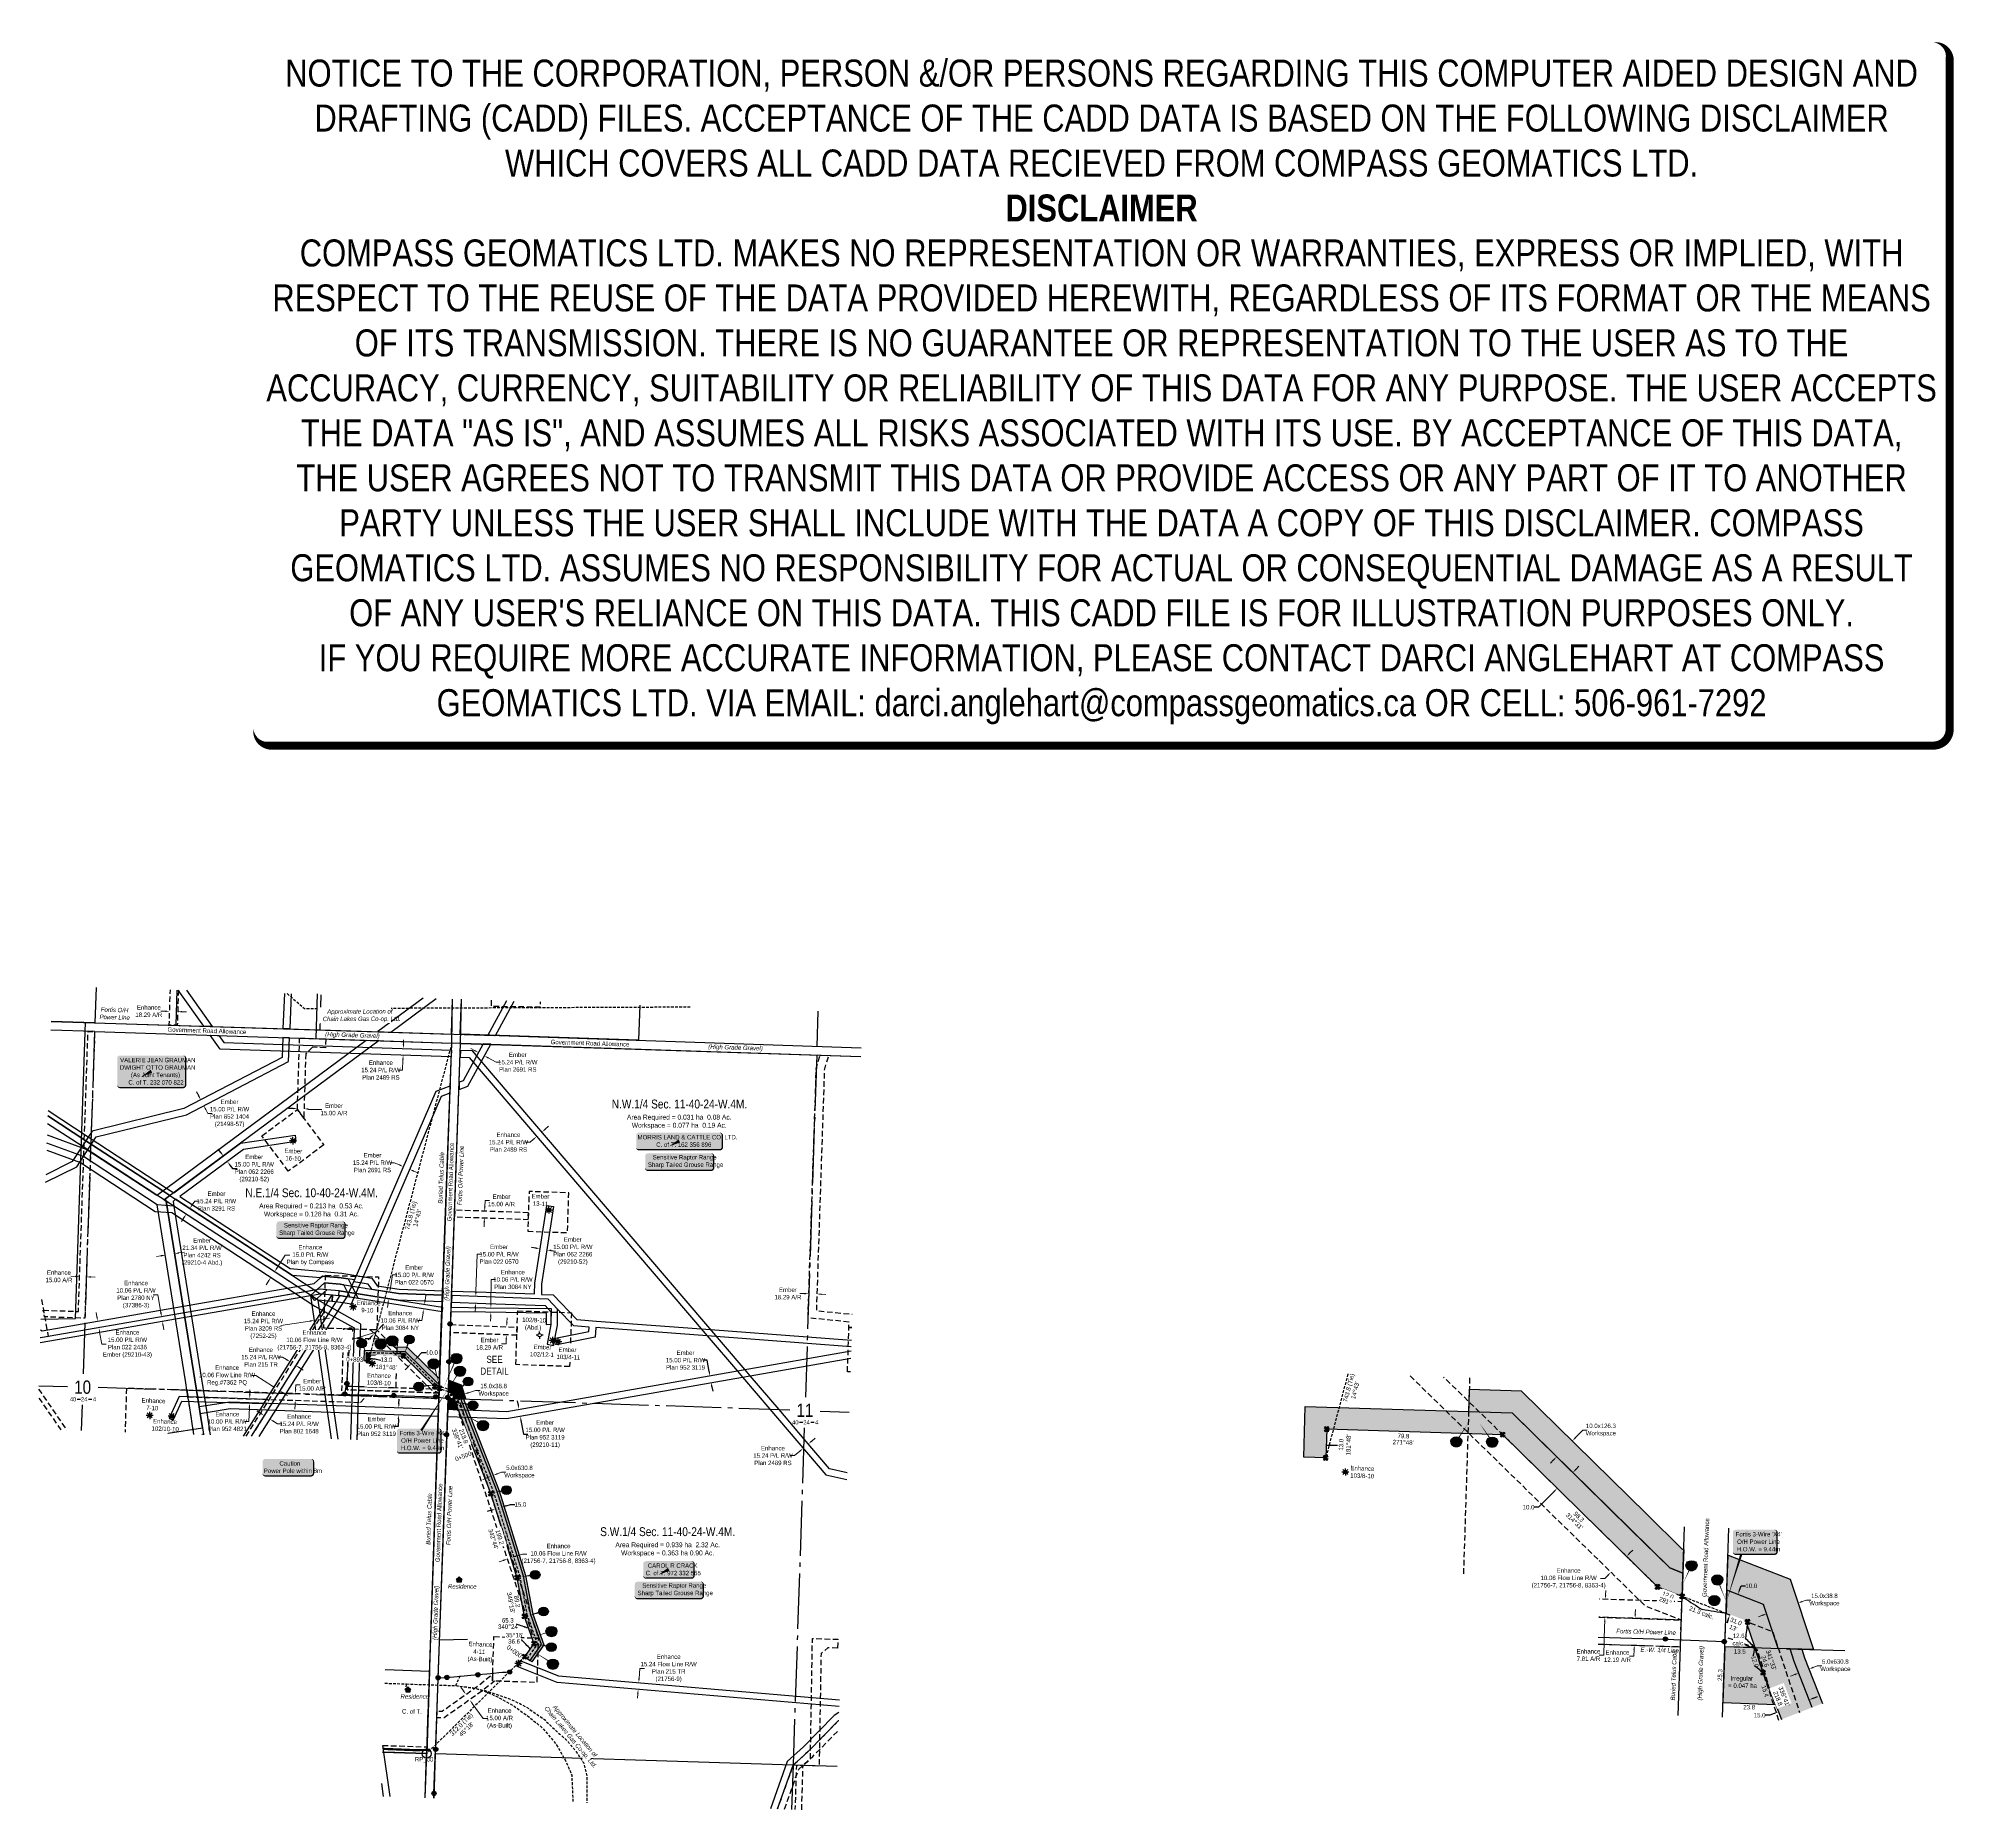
# Model space of a CAD drawing. Extents: x 338396 to 342732, y 5810211 to 5814222.
import ezdxf
from ezdxf.enums import TextEntityAlignment as Align

# ---------------------------------------------------------------- set-up
doc = ezdxf.new("R2010")
doc.units = 0
doc.header["$LTSCALE"] = 5
doc.header["$PDSIZE"] = 0.5
for name, pattern in [('foc-ACCESSROAD', [3.75, 2.5, -1.25]), ('foc-FLOWLINE', [3.75, 2.5, -1.25]), ('foc-QUARTERLINE', [33, 25, -3, 2, -3]), ('foc-TIELINE', [1.875, 1.25, -0.625]), ('foc-TRAV', [1.875, 1.25, -0.625]), ('POWERLINE5', [7.8, 2.4, -0.6, 0.6, -0.6, 0.6, -0.6, 2.4]), ('UG_PIPE', [1.875, 1.25, -0.625])]:
    doc.linetypes.add(name, pattern=pattern)
doc.layers.get('Defpoints').update_dxf_attribs({"color": 9})
for name, color, linetype in [('10', 1, 'Continuous'), ('35', 37, 'Continuous'), ('9', 3, 'Continuous'), ('AS-OWNER', 7, 'Continuous'), ('AS-PIPE-UG', 44, 'UG_PIPE'), ('AS-PIPE-UG-T', 44, 'Continuous'), ('AS-POWER', 104, 'foc-POWER'), ('AS-POWER-EXISTING', 72, 'POWERLINE5'), ('AS-POWER-EXISTING-PP', 72, 'Continuous'), ('AS-POWER-T', 104, 'Continuous'), ('AS-POWER-T3', 104, 'Continuous'), ('AS-RESIDENCE', 14, 'Continuous'), ('AS-ROADS', 254, 'Continuous'), ('AS-TELEPHONE-T', 224, 'Continuous'), ('AS-TELUS', 224, 'foc-TEL'), ('AS-WILDLIFE-BLOCK', 131, 'Continuous'), ('C-AR', 13, 'foc-ACCESSROAD'), ('C-FLOWLINE', 13, 'foc-FLOWLINE'), ('C-RW', 13, 'Continuous'), ('C-SYMBOL', 7, 'Continuous'), ('C-WS', 13, 'foc-ACCESSROAD'), ('C-WS-S', 13, 'Continuous'), ('CG-NOTES', 7, 'Continuous'), ('DETAIL-T', 7, 'Continuous'), ('F-AR', 190, 'foc-ACCESSROAD'), ('F-RW', 190, 'Continuous'), ('F-WS', 190, 'foc-ACCESSROAD'), ('F-WS-S', 190, 'Continuous'), ('L-AREAREQUIRED', 7, 'Continuous'), ('L-BD', 7, 'Continuous'), ('L-BD1', 253, 'Continuous'), ('L-MON', 1, 'Continuous'), ('L-QSEC', 8, 'foc-QUARTERLINE'), ('L-ROAD-T', 7, 'Continuous'), ('L-SEC', 7, 'Continuous'), ('L-SECLBL', 7, 'Continuous'), ('L-SECQ', 8, 'foc-QUARTERLINE'), ('L-TIE', 7, 'foc-TIELINE'), ('L-TITLEDB', 4, 'Continuous'), ('L-TITLEDB-T', 4, 'Continuous'), ('P-CROSSINGS', 250, 'Continuous'), ('P-ELEVATION', 7, 'Continuous'), ('P-IOP1', 10, 'Continuous'), ('P-IOP1-H', 21, 'Continuous'), ('P-IOP2', 10, 'Continuous'), ('P-IOP2-H', 21, 'Continuous'), ('P-IOP3', 10, 'Continuous'), ('P-IOP3-H', 21, 'Continuous'), ('P-LTO', 14, 'Continuous'), ('P-PROPOSED', 10, 'Continuous'), ('P-PROPOSED-H', 21, 'Continuous'), ('P-TEMP-H', 41, 'Continuous'), ('P-TEMP-H 1', 41, 'Continuous'), ('P-TEMP-H 2', 41, 'Continuous'), ('P-TEMP_WORKSPACE', 46, 'Continuous'), ('P-TEMP_WORKSPACE 1', 46, 'Continuous'), ('P-TEMP_WORKSPACE 2', 46, 'Continuous'), ('P-TRAV', 4, 'foc-TRAV'), ('P-TXT', 4, 'Continuous'), ('T-TIE', 201, 'foc-TIELINE')]:
    doc.layers.add(name, color=color, linetype=linetype)
for name, color, linetype, lineweight in [('C-AR-T', 13, 'Continuous', 9), ('C-FLOWLINE-T', 13, 'Continuous', 9), ('C-RW-T', 13, 'Continuous', 9), ('F-AR-T', 190, 'Continuous', 9), ('F-RW-T', 190, 'Continuous', 9), ('F-WS-T', 190, 'Continuous', 9), ('P-TEMP-T', 46, 'Continuous', 18), ('P-TEMP-T 1', 46, 'Continuous', 18), ('T-TEXT', 48, 'Continuous', 18), ('T-TIE-T', 201, 'Continuous', 18)]:
    doc.layers.add(name, color=color, linetype=linetype, lineweight=lineweight)
doc.layers.add('DISCLAIMER', color=7, linetype='Continuous', plot=False)
doc.styles.add('100L', font='ARIALN.TTF', dxfattribs={"height": 11})
doc.styles.add('175L', font='ARIALN.TTF', dxfattribs={"height": 20})
doc.styles.add('80', font='ARIALN.TTF', dxfattribs={"height": 10})
doc.styles.add('80CG', font='ARIALN.TTF', dxfattribs={"height": 10})
doc.styles.add('80L', font='ARIALN.TTF', dxfattribs={"height": 10})
doc.styles.add('80LS', font='ARIALNI.TTF', dxfattribs={"height": 10})
doc.styles.add('Crossing', font='ARIALN.TTF', dxfattribs={"height": 10})
doc.styles.add('foc-LtypeFont', font='ARIALN.TTF', dxfattribs={"height": 7.35})
doc.styles.add('SIMPLEX', font='ARIALN.TTF')
doc.linetypes.add('foc-POWER', pattern='A,6,-1,["P",foc-LtypeFont,S=0.2,R=0,X=-0.625,Y=-0.75],-1.24,4', length=12.24)
doc.linetypes.add('foc-POWER-NOLINE', pattern='A,0,-4,["P",foc-LtypeFont,S=0.2,R=0,X=-0.625,Y=-0.75],-8.24', length=12.24)
doc.linetypes.add('foc-TEL', pattern='A,2,-1,["T",foc-LtypeFont,S=0.2,R=0,X=-0.425,Y=-0.75],-1.24,8', length=12.24)
doc.linetypes.add('foc-TEL-NOLINE', pattern='A,0,-2,["T",foc-LtypeFont,S=0.2,R=0,X=-0.425,Y=-0.75],-10.24', length=12.24)
doc.dimstyles.new('Compass 5 000', dxfattribs={"dimscale": 5, "dimtxt": 9, "dimasz": 2, "dimexe": 0.2, "dimexo": 0.0625, "dimgap": 0.5, "dimtad": 0, "dimtih": 1, "dimtoh": 1, "dimzin": 0, "dimdsep": 46, "dimtxsty": '80CG', "dimcen": 0.1, "dimse1": 1, "dimse2": 1, "dimclrd": 256, "dimclrt": 256, "dimaunit": 1, "dimadec": 4, "dimazin": 0, "dimtfac": 0.06, "dimtofl": 0, "dimtmove": 0, "dimatfit": 1, "dimfxl": 0.2, "dimtolj": 1, "dimtzin": 0, "dimlwd": -1, "dimarcsym": 0})

# ---------------------------------------------------------------- blocks, each defined once
blk = doc.blocks.new('L-SECLBL')
at = {"layer": '9', "color": 7}
for p, q in [((-5.1, -27.8), (-12.3, -27.8)), ((20.7, -27.8), (13.5, -27.8))]:
    blk.add_line(p, q, dxfattribs=at)
at = {"layer": '10', "color": 2, "style": 'SIMPLEX'}
blk.add_attdef('SEC', text='', height=30, dxfattribs=at).set_placement((0, 0), align=Align.MIDDLE)
at = {"layer": '10', "color": 5, "style": '80L'}
blk.add_attdef('TWP', text='', height=9.5, dxfattribs=at).set_placement((-14.4, -27.4), align=Align.MIDDLE_RIGHT)
blk.add_attdef('RGE', text='', height=9.5, dxfattribs=at).set_placement((3.6, -27.4), align=Align.MIDDLE_CENTER)
blk.add_attdef('MER', text='', height=9.5, dxfattribs=at).set_placement((23.2, -27.4), align=Align.MIDDLE_LEFT)
blk = doc.blocks.new('*D373')
at = {"layer": 'C-FLOWLINE-T', "transparency": 16777216}
for p, q in [((339755.9, 5810508.8), (339757.8, 5810531.3)), ((339757.8, 5810531.3), (339767.8, 5810531.3)), ((339752.9, 5810473.7), (339752.1, 5810463.7))]:
    blk.add_line(p, q, dxfattribs=at)
for points in [[(339754.2, 5810508.9), (339757.6, 5810508.6), (339755.1, 5810498.8)], [(339751.3, 5810473.8), (339754.6, 5810473.5), (339753.8, 5810483.6)]]:
    blk.add_solid(points, dxfattribs=at)
at = {"layer": 'Defpoints', "color": 0, "transparency": 16777216}
for p in [(339751.8, 5810499.1), (339755.1, 5810498.8), (339750.5, 5810483.9)]:
    blk.add_point(p, dxfattribs=at)
at = {"layer": 'C-FLOWLINE-T', "transparency": 16777216, "insert": (339822.8, 5810531.3), "char_height": 10, "attachment_point": 5, "style": '80CG'}
blk.add_mtext('\\A1;Enhance\\P15.24 Flow Line R/W\\PPlan 215 TR\\P(21756-9)', dxfattribs=at)
blk = doc.blocks.new('*D388')
at = {"layer": 'C-RW-T', "transparency": 16777216}
for p, q in [((340108.1, 5811013.2), (340098.1, 5811013.2)), ((340119.9, 5811023.2), (340108.1, 5811013.2)), ((340146.7, 5811046), (340154.3, 5811052.5))]:
    blk.add_line(p, q, dxfattribs=at)
for points in [[(340118.8, 5811024.5), (340121, 5811021.9), (340127.5, 5811029.7)], [(340145.6, 5811047.3), (340147.8, 5811044.7), (340139.1, 5811039.5)]]:
    blk.add_solid(points, dxfattribs=at)
at = {"layer": 'Defpoints', "color": 0, "transparency": 16777216}
for p in [(340094.9, 5811068), (340106.5, 5811077.8), (340127.5, 5811029.7)]:
    blk.add_point(p, dxfattribs=at)
at = {"layer": 'C-RW-T', "transparency": 16777216, "insert": (340059, 5811013.2), "char_height": 10, "attachment_point": 5, "style": '80CG'}
blk.add_mtext('\\A1;Enhance\\P15.24 P/L R/W\\PPlan 2489 RS', dxfattribs=at)
blk = doc.blocks.new('*U364')
h = blk.add_hatch(color=59)
edge = h.paths.add_edge_path()
edge.add_line((-51.5, -20), (51.5, -20))
edge.add_arc((51.5, -14), 6, 270, 360)
edge.add_line((57.5, -14), (57.5, 12.5))
edge.add_arc((51.5, 12.5), 6, 0, 90)
edge.add_line((51.5, 18.5), (-51.5, 18.5))
edge.add_arc((-51.5, 12.5), 6, 90, 180)
edge.add_line((-57.5, 12.5), (-57.5, -14))
edge.add_arc((-51.5, -14), 6, 180, 270)
at = {"color": 1, "flags": 128}
blk.add_lwpolyline([(-51.5, -20, 3, 3, 0), (51.5, -20, 3, 3, 0.414214), (57.5, -14, 3, 3, 0), (57.5, 12.5, 3, 0, 0.414214), (51.5, 18.5, 0, 0, 0), (-51.5, 18.5, 0, 0, 0.414214), (-57.5, 12.5, 0, 0, 0), (-57.5, -14, 0, 3, 0.414214)], format="xyseb", close=True, dxfattribs=at)
blk.add_lwpolyline([(-23.2, -12.7, 0, 7.5, 0), (0, 0, 0, 0, 0)], format="xyseb", dxfattribs=at)
at = {"color": 1, "style": '80'}
blk.add_attdef('ENTER_TEXT_001', (-36, -5), '', height=10, dxfattribs=at)
blk = doc.blocks.new('res_occ')
for points in [[(0.1, 0.89), (-1.26, -0.37), (1.46, -0.37)], [(-0.9, -1.43), (1.1, -1.43), (1.1, -0.37), (-0.9, -0.37)]]:
    blk.add_hatch(color=14).paths.add_polyline_path(points)
at = {"color": 14}
for points in [[(0.1, 0.89), (-1.26, -0.37), (1.46, -0.37)], [(-0.9, -1.43), (1.1, -1.43), (1.1, -0.37), (-0.9, -0.37)]]:
    blk.add_lwpolyline(points, close=True, dxfattribs=at)
blk = doc.blocks.new('*D406')
at = {"layer": 'Defpoints', "color": 0, "transparency": 16777216}
for p in [(339479.9, 5811116.8), (339482.5, 5811102.1), (339486.8, 5811102.8)]:
    blk.add_point(p, dxfattribs=at)
at = {"layer": 'F-WS-S', "transparency": 16777216}
for p, q in [((339482.5, 5811127.4), (339480.8, 5811137.2)), ((339488.5, 5811093), (339494.1, 5811061.5)), ((339494.1, 5811061.5), (339504.1, 5811061.5))]:
    blk.add_line(p, q, dxfattribs=at)
for points in [[(339484.1, 5811127.7), (339480.9, 5811127.1), (339484.2, 5811117.5)], [(339490.2, 5811093.3), (339486.9, 5811092.7), (339486.8, 5811102.8)]]:
    blk.add_solid(points, dxfattribs=at)
at = {"layer": 'F-WS-S', "transparency": 16777216, "insert": (339543.1, 5811061.5), "char_height": 10, "attachment_point": 5, "style": '80CG'}
blk.add_mtext('\\A1;Ember\\P15.00 P/L R/W\\PPlan 952 3119\\P(29210-11)', dxfattribs=at)
blk = doc.blocks.new('GAS')
h = blk.add_hatch(color=255)
h.dxf.hatch_style = 1
edge = h.paths.add_edge_path()
edge.add_arc((0, 0), 0.9, 0, 360)
for p, q in [((-0.81, 0), (-1.62, 0)), ((-0.57, 0.57), (-1.14, 1.14)), ((0, 0.81), (0, 1.62)), ((0.57, 0.57), (1.14, 1.14)), ((1.62, 0), (0.81, 0)), ((-0.57, -0.57), (-1.14, -1.14)), ((0, -0.81), (0, -1.62)), ((1.14, -1.14), (0.57, -0.57))]:
    blk.add_line(p, q)
blk.add_circle((0, 0), 0.8)
blk = doc.blocks.new('POWERPOLE')
h = blk.add_hatch(color=255)
edge = h.paths.add_edge_path()
edge.add_arc((0, 0), 0.96, 0, 360)
at = {"linetype": 'Continuous'}
for p, q in [((0.68, -0.68), (-0.68, 0.68)), ((-0.68, -0.68), (0.68, 0.68))]:
    blk.add_line(p, q, dxfattribs=at)
blk.add_circle((0, 0), 0.96, dxfattribs=at)
blk = doc.blocks.new('*D543')
at = {"layer": 'Defpoints', "color": 0, "transparency": 16777216}
for p in [(338823.6, 5811679), (338744.4, 5811639.6), (338753.4, 5811627.3)]:
    blk.add_point(p, dxfattribs=at)
at = {"layer": 'F-RW', "transparency": 16777216}
for p, q in [((338808.6, 5811699.3), (338802.7, 5811707.3)), ((338829.5, 5811670.9), (338835.5, 5811662.9)), ((338835.5, 5811662.9), (338845.5, 5811662.9))]:
    blk.add_line(p, q, dxfattribs=at)
for points in [[(338810, 5811700.3), (338807.3, 5811698.3), (338814.6, 5811691.2)], [(338830.9, 5811671.9), (338828.2, 5811669.9), (338823.6, 5811679)]]:
    blk.add_solid(points, dxfattribs=at)
at = {"layer": 'F-RW', "transparency": 16777216, "insert": (338884.5, 5811662.9), "char_height": 10, "attachment_point": 5, "style": '80CG'}
blk.add_mtext('\\A1;Ember\\P15.00 P/L R/W\\PPlan 062 2266\\P(29210-52)', dxfattribs=at)
blk = doc.blocks.new('*U541')
h = blk.add_hatch(color=255)
edge = h.paths.add_edge_path()
edge.add_line((-71.5, -20), (71.5, -20))
edge.add_arc((71.5, -14), 6, 270, 360)
edge.add_line((77.5, -14), (77.5, 12.5))
edge.add_arc((71.5, 12.5), 6, 0, 90)
edge.add_line((71.5, 18.5), (-71.5, 18.5))
edge.add_arc((-71.5, 12.5), 6, 90, 180)
edge.add_line((-77.5, 12.5), (-77.5, -14))
edge.add_arc((-71.5, -14), 6, 180, 270)
at = {"color": 131, "flags": 128}
blk.add_lwpolyline([(-71.5, -20, 3, 3, 0), (71.5, -20, 3, 3, 0.414214), (77.5, -14, 3, 3, 0), (77.5, 12.5, 3, 0, 0.414214), (71.5, 18.5, 0, 0, 0), (-71.5, 18.5, 0, 0, 0.414214), (-77.5, 12.5, 0, 0, 0), (-77.5, -14, 0, 3, 0.414214)], format="xyseb", close=True, dxfattribs=at)
at = {"color": 131, "style": '80'}
blk.add_attdef('ENTER_TEXT_001', (-36, -5), '', height=10, dxfattribs=at)
blk = doc.blocks.new('*D544')
at = {"layer": 'C-AR-T', "transparency": 16777216}
for p, q in [((338479.5, 5811418.8), (338469.5, 5811419.1)), ((338514.6, 5811417.6), (338524.6, 5811417.2))]:
    blk.add_line(p, q, dxfattribs=at)
for points in [[(338479.6, 5811420.4), (338479.5, 5811417.1), (338489.5, 5811418.4)], [(338514.7, 5811419.2), (338514.6, 5811415.9), (338504.6, 5811417.9)]]:
    blk.add_solid(points, dxfattribs=at)
at = {"layer": 'Defpoints', "color": 0, "transparency": 16777216}
for p in [(338493.2, 5811526.1), (338508.3, 5811525.6), (338489.5, 5811418.4)]:
    blk.add_point(p, dxfattribs=at)
at = {"layer": 'C-AR-T', "transparency": 16777216, "insert": (338442.3, 5811419.1), "char_height": 10, "attachment_point": 5, "style": '80CG'}
blk.add_mtext('\\A1;Enhance\\P15.00 A/R', dxfattribs=at)
blk = doc.blocks.new('*D545')
at = {"layer": 'C-AR-T', "transparency": 16777216}
for p, q in [((338683.1, 5812019.3), (338673.1, 5812019.6)), ((338721.3, 5812018.1), (338731.3, 5812017.8))]:
    blk.add_line(p, q, dxfattribs=at)
for points in [[(338683.2, 5812020.9), (338683, 5812017.6), (338693.1, 5812019)], [(338721.3, 5812019.8), (338721.2, 5812016.4), (338711.3, 5812018.4)]]:
    blk.add_solid(points, dxfattribs=at)
at = {"layer": 'Defpoints', "color": 0, "transparency": 16777216}
for p in [(338695, 5812079.9), (338713.1, 5812079.3), (338711.3, 5812018.4)]:
    blk.add_point(p, dxfattribs=at)
at = {"layer": 'C-AR-T', "transparency": 16777216, "insert": (338645.8, 5812019.6), "char_height": 10, "attachment_point": 5, "style": '80CG'}
blk.add_mtext('\\A1;Enhance\\P18.29 A/R', dxfattribs=at)
blk = doc.blocks.new('*D547')
at = {"layer": 'C-FLOWLINE-T', "transparency": 16777216}
for p, q in [((338888, 5811194.2), (338878, 5811194.2)), ((338925.6, 5811170.6), (338888, 5811194.2)), ((338951, 5811154.6), (338959.5, 5811149.3))]:
    blk.add_line(p, q, dxfattribs=at)
for points in [[(338926.4, 5811172), (338924.7, 5811169.2), (338934, 5811165.3)], [(338951.9, 5811156), (338950.1, 5811153.2), (338942.5, 5811159.9)]]:
    blk.add_solid(points, dxfattribs=at)
at = {"layer": 'Defpoints', "color": 0, "transparency": 16777216}
for p in [(338967.8, 5811219), (338976.3, 5811213.6), (338934, 5811165.3)]:
    blk.add_point(p, dxfattribs=at)
at = {"layer": 'C-FLOWLINE-T', "transparency": 16777216, "insert": (338823, 5811194.2), "char_height": 10, "attachment_point": 5, "style": '80CG'}
blk.add_mtext('\\A1;Enhance\\P10.06 Flow Line R/W\\PReg.#7362 PQ', dxfattribs=at)
blk = doc.blocks.new('*D548')
at = {"layer": 'C-RW-T', "transparency": 16777216}
for p, q in [((338528.3, 5811327.2), (338526.6, 5811337.1)), ((338534.4, 5811292.7), (338539.1, 5811265.7)), ((338539.1, 5811265.7), (338549.1, 5811265.7))]:
    blk.add_line(p, q, dxfattribs=at)
for points in [[(338530, 5811327.5), (338526.7, 5811327), (338530.1, 5811317.4)], [(338536, 5811293), (338532.7, 5811292.4), (338532.7, 5811302.5)]]:
    blk.add_solid(points, dxfattribs=at)
at = {"layer": 'Defpoints', "color": 0, "transparency": 16777216}
for p in [(338788.5, 5811362.5), (338791.1, 5811347.6), (338532.7, 5811302.5)]:
    blk.add_point(p, dxfattribs=at)
at = {"layer": 'C-RW-T', "transparency": 16777216, "insert": (338597.3, 5811265.7), "char_height": 10, "attachment_point": 5, "style": '80CG'}
blk.add_mtext('\\A1;Enhance\\P15.00 P/L R/W\\PPlan 022 2436\\PEmber (29210-43)', dxfattribs=at)
blk = doc.blocks.new('*D549')
at = {"layer": 'C-RW-T', "transparency": 16777216}
for p, q in [((339222.4, 5811944.9), (339222.8, 5811954.9)), ((339220.4, 5811886.1), (339210.4, 5811886.1)), ((339221.2, 5811909.7), (339220.4, 5811886.1))]:
    blk.add_line(p, q, dxfattribs=at)
for points in [[(339220.8, 5811944.9), (339224.1, 5811944.8), (339222.1, 5811934.9)], [(339219.6, 5811909.7), (339222.9, 5811909.6), (339221.6, 5811919.6)]]:
    blk.add_solid(points, dxfattribs=at)
at = {"layer": 'Defpoints', "color": 0, "transparency": 16777216}
for p in [(339211.5, 5811935.2), (339211, 5811920), (339221.6, 5811919.6)]:
    blk.add_point(p, dxfattribs=at)
at = {"layer": 'C-RW-T', "transparency": 16777216, "insert": (339171.3, 5811886.1), "char_height": 10, "attachment_point": 5, "style": '80CG'}
blk.add_mtext('\\A1;Enhance\\P15.24 P/L R/W\\PPlan 2489 RS', dxfattribs=at)
blk = doc.blocks.new('*D550')
at = {"layer": 'C-RW-T', "transparency": 16777216}
for p, q in [((338874.5, 5811151.9), (338874.8, 5811161.9)), ((338873.6, 5811121.9), (338872.6, 5811090.3)), ((338872.6, 5811090.3), (338862.6, 5811090.3))]:
    blk.add_line(p, q, dxfattribs=at)
for points in [[(338872.8, 5811151.9), (338876.2, 5811151.8), (338874.2, 5811141.9)], [(338871.9, 5811121.9), (338875.2, 5811121.8), (338873.9, 5811131.9)]]:
    blk.add_solid(points, dxfattribs=at)
at = {"layer": 'Defpoints', "color": 0, "transparency": 16777216}
for p in [(338787.6, 5811144.6), (338787.3, 5811134.6), (338873.9, 5811131.9)]:
    blk.add_point(p, dxfattribs=at)
at = {"layer": 'C-RW-T', "transparency": 16777216, "insert": (338823.5, 5811090.3), "char_height": 10, "attachment_point": 5, "style": '80CG'}
blk.add_mtext('\\A1;Enhance\\P10.00 P/L R/W\\PPlan 952 4821', dxfattribs=at)
blk = doc.blocks.new('*D551')
at = {"layer": 'C-RW-T', "transparency": 16777216}
for p, q in [((339010.2, 5811317.7), (338944.5, 5811308)), ((339045, 5811322.7), (339054.9, 5811324.2))]:
    blk.add_line(p, q, dxfattribs=at)
for points in [[(339010, 5811319.3), (339010.5, 5811316), (339020.1, 5811319.1)], [(339044.7, 5811324.4), (339045.2, 5811321.1), (339035.1, 5811321.3)]]:
    blk.add_solid(points, dxfattribs=at)
at = {"layer": 'Defpoints', "color": 0, "transparency": 16777216}
for p in [(339020.1, 5811319.1), (339032.5, 5811234.6), (339047.4, 5811236.8)]:
    blk.add_point(p, dxfattribs=at)
at = {"layer": 'C-RW-T', "transparency": 16777216, "insert": (338905.4, 5811308), "char_height": 10, "attachment_point": 5, "style": '80CG'}
blk.add_mtext('\\A1;Enhance\\P15.24 P/L R/W\\PPlan 3209 RS\\P(7252-25)', dxfattribs=at)
blk = doc.blocks.new('*D552')
at = {"layer": 'C-RW-T', "transparency": 16777216}
for p, q in [((338665.9, 5811377.4), (338655.9, 5811377.4)), ((338672.9, 5811337.2), (338665.9, 5811377.4)), ((338678.1, 5811307.5), (338679.8, 5811297.7))]:
    blk.add_line(p, q, dxfattribs=at)
for points in [[(338674.6, 5811337.5), (338671.3, 5811336.9), (338674.6, 5811327.3)], [(338679.7, 5811307.8), (338676.4, 5811307.3), (338676.4, 5811317.4)]]:
    blk.add_solid(points, dxfattribs=at)
at = {"layer": 'Defpoints', "color": 0, "transparency": 16777216}
for p in [(338630.3, 5811319.6), (338676.4, 5811317.4), (338632, 5811309.7)]:
    blk.add_point(p, dxfattribs=at)
at = {"layer": 'C-RW-T', "transparency": 16777216, "insert": (338616.8, 5811377.4), "char_height": 10, "attachment_point": 5, "style": '80CG'}
blk.add_mtext('\\A1;Enhance\\P10.06 P/L R/W\\PPlan 2780 NY\\P(37386-3)', dxfattribs=at)
blk = doc.blocks.new('*D553')
at = {"layer": 'C-RW-T', "transparency": 16777216}
for p, q in [((338948.8, 5811236.1), (338938.8, 5811236.1)), ((338957.3, 5811230.8), (338948.8, 5811236.1)), ((338987.1, 5811212), (338995.6, 5811206.7))]:
    blk.add_line(p, q, dxfattribs=at)
for points in [[(338958.2, 5811232.2), (338956.4, 5811229.4), (338965.7, 5811225.5)], [(338988, 5811213.4), (338986.2, 5811210.6), (338978.6, 5811217.3)]]:
    blk.add_solid(points, dxfattribs=at)
at = {"layer": 'Defpoints', "color": 0, "transparency": 16777216}
for p in [(338969, 5811230.6), (338965.7, 5811225.5), (338981.9, 5811222.5)]:
    blk.add_point(p, dxfattribs=at)
at = {"layer": 'C-RW-T', "transparency": 16777216, "insert": (338899.7, 5811236.1), "char_height": 10, "attachment_point": 5, "style": '80CG'}
blk.add_mtext('\\A1;Enhance\\P15.24 P/L R/W\\PPlan 215 TR', dxfattribs=at)
blk = doc.blocks.new('*D554')
at = {"layer": 'C-RW-T', "transparency": 16777216}
for p, q in [((338898.8, 5811109.1), (338890.3, 5811114.5)), ((338928.7, 5811090.4), (338937.1, 5811085)), ((338937.1, 5811085), (338947.1, 5811085))]:
    blk.add_line(p, q, dxfattribs=at)
for points in [[(338899.7, 5811110.6), (338897.9, 5811107.7), (338907.3, 5811103.8)], [(338929.6, 5811091.8), (338927.8, 5811088.9), (338920.2, 5811095.7)]]:
    blk.add_solid(points, dxfattribs=at)
at = {"layer": 'Defpoints', "color": 0, "transparency": 16777216}
for p in [(338962, 5811190.8), (338974.9, 5811182.7), (338907.3, 5811103.8)]:
    blk.add_point(p, dxfattribs=at)
at = {"layer": 'C-RW-T', "transparency": 16777216, "insert": (338986.2, 5811085), "char_height": 10, "attachment_point": 5, "style": '80CG'}
blk.add_mtext('\\A1;Enhance\\P15.24 P/L R/W\\PPlan 802 1648', dxfattribs=at)
blk = doc.blocks.new('*D555')
at = {"layer": 'C-RW-T', "transparency": 16777216}
for p, q in [((339271.5, 5811365.4), (339273.1, 5811375.3)), ((339264.2, 5811319.1), (339254.2, 5811319.1)), ((339266.8, 5811335.7), (339264.2, 5811319.1))]:
    blk.add_line(p, q, dxfattribs=at)
for points in [[(339269.9, 5811365.7), (339273.2, 5811365.2), (339270, 5811355.6)], [(339265.2, 5811336), (339268.5, 5811335.5), (339268.4, 5811345.6)]]:
    blk.add_solid(points, dxfattribs=at)
at = {"layer": 'Defpoints', "color": 0, "transparency": 16777216}
for p in [(339268.4, 5811345.6), (339286.1, 5811342.8), (339287.7, 5811352.8)]:
    blk.add_point(p, dxfattribs=at)
at = {"layer": 'C-RW-T', "transparency": 16777216, "insert": (339215.1, 5811319.1), "char_height": 10, "attachment_point": 5, "style": '80CG'}
blk.add_mtext('\\A1;Enhance\\P10.06 P/L R/W\\PPlan 3084 NY', dxfattribs=at)
blk = doc.blocks.new('*D556')
at = {"layer": 'Defpoints', "color": 0, "transparency": 16777216}
for p in [(338760.9, 5811817.5), (338767.8, 5811804.2), (338770.3, 5811805.4)]:
    blk.add_point(p, dxfattribs=at)
at = {"layer": 'F-RW-T', "transparency": 16777216}
for p, q in [((338758.7, 5811827.7), (338754.1, 5811836.5)), ((338774.9, 5811796.6), (338779.5, 5811787.7)), ((338779.5, 5811787.7), (338789.5, 5811787.7))]:
    blk.add_line(p, q, dxfattribs=at)
for points in [[(338760.2, 5811828.4), (338757.2, 5811826.9), (338763.3, 5811818.8)], [(338776.4, 5811797.3), (338773.4, 5811795.8), (338770.3, 5811805.4)]]:
    blk.add_solid(points, dxfattribs=at)
at = {"layer": 'F-RW-T', "transparency": 16777216, "insert": (338828.6, 5811787.7), "char_height": 10, "attachment_point": 5, "style": '80CG'}
blk.add_mtext('\\A1;Ember\\P15.00 P/L R/W\\PPlan 852 1404\\P(21498-57)', dxfattribs=at)
blk = doc.blocks.new('*D557')
at = {"layer": 'Defpoints', "color": 0, "transparency": 16777216}
for p in [(339251.4, 5811734.2), (339265.4, 5811728.2), (339222.4, 5811667.2)]:
    blk.add_point(p, dxfattribs=at)
at = {"layer": 'F-RW-T', "transparency": 16777216}
for p, q in [((339201.3, 5811676.4), (339191.3, 5811676.4)), ((339213.3, 5811671.2), (339201.3, 5811676.4)), ((339245.6, 5811657.2), (339254.8, 5811653.3))]:
    blk.add_line(p, q, dxfattribs=at)
for points in [[(339213.9, 5811672.7), (339212.6, 5811669.7), (339222.4, 5811667.2)], [(339246.3, 5811658.8), (339244.9, 5811655.7), (339236.4, 5811661.2)]]:
    blk.add_solid(points, dxfattribs=at)
at = {"layer": 'F-RW-T', "transparency": 16777216, "insert": (339152.2, 5811676.4), "char_height": 10, "attachment_point": 5, "style": '80CG'}
blk.add_mtext('\\A1;Ember\\P15.24 P/L R/W\\PPlan 2691 RS', dxfattribs=at)
blk = doc.blocks.new('*D558')
at = {"layer": 'Defpoints', "color": 0, "transparency": 16777216}
for p in [(338830.3, 5811158.1), (338977.8, 5811153.4), (338829.8, 5811143.1)]:
    blk.add_point(p, dxfattribs=at)
at = {"layer": 'F-RW-T', "transparency": 16777216}
for p, q in [((338978.2, 5811163.4), (338978.5, 5811173.3)), ((338978.5, 5811173.3), (338988.5, 5811173.3)), ((338977, 5811128.4), (338976.7, 5811118.4))]:
    blk.add_line(p, q, dxfattribs=at)
for points in [[(338976.5, 5811163.4), (338979.8, 5811163.3), (338977.8, 5811153.4)], [(338975.4, 5811128.4), (338978.7, 5811128.3), (338977.4, 5811138.4)]]:
    blk.add_solid(points, dxfattribs=at)
at = {"layer": 'F-RW-T', "transparency": 16777216, "insert": (339015.8, 5811173.3), "char_height": 10, "attachment_point": 5, "style": '80CG'}
blk.add_mtext('\\A1;Ember\\P15.00 A/R', dxfattribs=at)
blk = doc.blocks.new('*D559')
at = {"layer": 'Defpoints', "color": 0, "transparency": 16777216}
for p in [(338730.5, 5811559.7), (338831.7, 5811493.6), (338840.2, 5811506.5)]:
    blk.add_point(p, dxfattribs=at)
at = {"layer": 'F-RW-T', "transparency": 16777216}
for p, q in [((338744.3, 5811581), (338749.8, 5811589.4)), ((338749.8, 5811589.4), (338759.8, 5811589.4)), ((338725, 5811551.4), (338719.5, 5811543))]:
    blk.add_line(p, q, dxfattribs=at)
for points in [[(338742.9, 5811581.9), (338745.7, 5811580.1), (338738.9, 5811572.6)], [(338723.6, 5811552.3), (338726.4, 5811550.4), (338730.5, 5811559.7)]]:
    blk.add_solid(points, dxfattribs=at)
at = {"layer": 'F-RW-T', "transparency": 16777216, "insert": (338798.9, 5811589.4), "char_height": 10, "attachment_point": 5, "style": '80CG'}
blk.add_mtext('\\A1;Ember\\P15.24 P/L R/W\\PPlan 3291 RS', dxfattribs=at)
blk = doc.blocks.new('*D560')
at = {"layer": 'Defpoints', "color": 0, "transparency": 16777216}
for p in [(339175.9, 5811370.4), (339178.3, 5811385.2), (339191.4, 5811383.1)]:
    blk.add_point(p, dxfattribs=at)
at = {"layer": 'F-RW-T', "transparency": 16777216}
for p, q in [((339193, 5811393), (339197.6, 5811422.2)), ((339197.6, 5811422.2), (339207.6, 5811422.2)), ((339187.5, 5811358.4), (339185.9, 5811348.6))]:
    blk.add_line(p, q, dxfattribs=at)
for points in [[(339185.8, 5811358.7), (339189.1, 5811358.2), (339189.1, 5811368.3)], [(339191.3, 5811393.2), (339194.6, 5811392.7), (339191.4, 5811383.1)]]:
    blk.add_solid(points, dxfattribs=at)
at = {"layer": 'F-RW-T', "transparency": 16777216, "insert": (339246.7, 5811422.2), "char_height": 10, "attachment_point": 5, "style": '80CG'}
blk.add_mtext('\\A1;Ember\\P15.00 P/L R/W\\PPlan 022 0570', dxfattribs=at)
blk = doc.blocks.new('*D561')
at = {"layer": 'Defpoints', "color": 0, "transparency": 16777216}
for p in [(338678.3, 5811496.7), (338699.5, 5811500.1), (338683, 5811467)]:
    blk.add_point(p, dxfattribs=at)
at = {"layer": 'F-RW-T', "transparency": 16777216}
for p, q in [((338673.2, 5811465.4), (338663.3, 5811463.8)), ((338714.1, 5811472), (338726.3, 5811473.9))]:
    blk.add_line(p, q, dxfattribs=at)
for points in [[(338672.9, 5811467.1), (338673.4, 5811463.8), (338683, 5811467)], [(338713.8, 5811473.6), (338714.4, 5811470.3), (338704.2, 5811470.4)]]:
    blk.add_solid(points, dxfattribs=at)
at = {"layer": 'F-RW-T', "transparency": 16777216, "insert": (338766.4, 5811473.9), "char_height": 10, "attachment_point": 5, "style": '80CG'}
blk.add_mtext('\\A1;Ember\\P21.34 P/L R/W\\PPlan 4242 RS\\P(29210-4 Abd.)', dxfattribs=at)
blk = doc.blocks.new('*U363')
h = blk.add_hatch(color=59)
edge = h.paths.add_edge_path()
edge.add_line((-71.5, -37), (71.5, -37))
edge.add_arc((71.5, -31), 6, 270, 360)
edge.add_line((77.5, -31), (77.5, 29.5))
edge.add_arc((71.5, 29.5), 6, 0, 90)
edge.add_line((71.5, 35.5), (-71.5, 35.5))
edge.add_arc((-71.5, 29.5), 6, 90, 180)
edge.add_line((-77.5, 29.5), (-77.5, -31))
edge.add_arc((-71.5, -31), 6, 180, 270)
at = {"color": 1, "flags": 128}
blk.add_lwpolyline([(-71.5, -37, 3, 3, 0), (71.5, -37, 3, 3, 0.414214), (77.5, -31, 3, 3, 0), (77.5, 29.5, 3, 0, 0.414214), (71.5, 35.5, 0, 0, 0), (-71.5, 35.5, 0, 0, 0.414214), (-77.5, 29.5, 0, 0, 0), (-77.5, -31, 0, 3, 0.414214)], format="xyseb", close=True, dxfattribs=at)
blk.add_lwpolyline([(-23.2, -12.7, 0, 7.5, 0), (0, 0, 0, 0, 0)], format="xyseb", dxfattribs=at)
at = {"color": 1, "style": '80'}
blk.add_attdef('ENTER_TEXT_001', (-36, -5), '', height=10, dxfattribs=at)
blk = doc.blocks.new('*D562')
at = {"layer": 'Defpoints', "color": 0, "transparency": 16777216}
for p in [(338984.4, 5811869.1), (338999.4, 5811868.7), (338982.2, 5811798.7)]:
    blk.add_point(p, dxfattribs=at)
at = {"layer": 'F-WS-S', "transparency": 16777216}
for p, q in [((338972.2, 5811799.1), (338962.2, 5811799.4)), ((339007.2, 5811797.9), (339037.7, 5811797))]:
    blk.add_line(p, q, dxfattribs=at)
for points in [[(338972.3, 5811800.7), (338972.1, 5811797.4), (338982.2, 5811798.7)], [(339007.2, 5811799.6), (339007.1, 5811796.3), (338997.2, 5811798.3)]]:
    blk.add_solid(points, dxfattribs=at)
at = {"layer": 'F-WS-S', "transparency": 16777216, "insert": (339065, 5811797), "char_height": 10, "attachment_point": 5, "style": '80CG'}
blk.add_mtext('\\A1;Ember\\P15.00 A/R', dxfattribs=at)
blk = doc.blocks.new('*D563')
at = {"layer": 'Defpoints', "color": 0, "transparency": 16777216}
for p in [(339130.1, 5811108.8), (339130.7, 5811123.8), (339211.1, 5811106)]:
    blk.add_point(p, dxfattribs=at)
at = {"layer": 'F-WS-S', "transparency": 16777216}
for p, q in [((339212, 5811130.9), (339212.4, 5811140.9)), ((339210.2, 5811079.2), (339200.2, 5811079.2)), ((339210.8, 5811096), (339210.2, 5811079.2))]:
    blk.add_line(p, q, dxfattribs=at)
for points in [[(339209.1, 5811096), (339212.4, 5811095.9), (339211.1, 5811106)], [(339210.3, 5811131), (339213.7, 5811130.9), (339211.7, 5811120.9)]]:
    blk.add_solid(points, dxfattribs=at)
at = {"layer": 'F-WS-S', "transparency": 16777216, "insert": (339161.1, 5811079.2), "char_height": 10, "attachment_point": 5, "style": '80CG'}
blk.add_mtext('\\A1;Ember\\P15.00 P/L R/W\\PPlan 952 3119', dxfattribs=at)
blk = doc.blocks.new('*D564')
at = {"layer": 'C-RW-T', "transparency": 16777216}
for p, q in [((338935.8, 5811437.6), (338954.8, 5811466.8)), ((338954.8, 5811466.8), (338964.8, 5811466.8)), ((338916.7, 5811408.3), (338911.2, 5811399.9))]:
    blk.add_line(p, q, dxfattribs=at)
for points in [[(338915.3, 5811409.2), (338918.1, 5811407.4), (338922.1, 5811416.7)], [(338934.4, 5811438.5), (338937.2, 5811436.7), (338930.3, 5811429.2)]]:
    blk.add_solid(points, dxfattribs=at)
at = {"layer": 'Defpoints', "color": 0, "transparency": 16777216}
for p in [(338901.2, 5811430.4), (338909.4, 5811442.9), (338922.1, 5811416.7)]:
    blk.add_point(p, dxfattribs=at)
at = {"layer": 'C-RW-T', "transparency": 16777216, "insert": (339011.6, 5811466.8), "char_height": 10, "attachment_point": 5, "style": '80CG'}
blk.add_mtext('\\A1;Enhance\\P15.0 P/L R/W\\PPlan by Compass', dxfattribs=at)
blk = doc.blocks.new('*U542')
h = blk.add_hatch(color=50)
edge = h.paths.add_edge_path()
edge.add_line((-51.5, -20), (51.5, -20))
edge.add_arc((51.5, -14), 6, 270, 360)
edge.add_line((57.5, -14), (57.5, 12.5))
edge.add_arc((51.5, 12.5), 6, 0, 90)
edge.add_line((51.5, 18.5), (-51.5, 18.5))
edge.add_arc((-51.5, 12.5), 6, 90, 180)
edge.add_line((-57.5, 12.5), (-57.5, -14))
edge.add_arc((-51.5, -14), 6, 180, 270)
at = {"color": 240, "flags": 128}
blk.add_lwpolyline([(-51.5, -20, 3, 3, 0), (51.5, -20, 3, 3, 0.414214), (57.5, -14, 3, 3, 0), (57.5, 12.5, 3, 0, 0.414214), (51.5, 18.5, 0, 0, 0), (-51.5, 18.5, 0, 0, 0.414214), (-57.5, 12.5, 0, 0, 0), (-57.5, -14, 0, 3, 0.414214)], format="xyseb", close=True, dxfattribs=at)
at = {"color": 240, "style": '80'}
blk.add_attdef('ENTER_TEXT_001', (-26.8, -4.9), '', height=10, dxfattribs=at)
blk = doc.blocks.new('*D565')
at = {"layer": 'C-RW-T', "transparency": 16777216}
for p, q in [((339543.5, 5811752.2), (339551.1, 5811758.7)), ((339509, 5811722.8), (339499, 5811722.8)), ((339516.6, 5811729.3), (339509, 5811722.8))]:
    blk.add_line(p, q, dxfattribs=at)
for points in [[(339542.4, 5811753.4), (339544.5, 5811750.9), (339535.9, 5811745.7)], [(339515.6, 5811730.5), (339517.7, 5811728), (339524.2, 5811735.8)]]:
    blk.add_solid(points, dxfattribs=at)
at = {"layer": 'Defpoints', "color": 0, "transparency": 16777216}
for p in [(339524.2, 5811735.8), (339534.9, 5811723.3), (339546.5, 5811733.2)]:
    blk.add_point(p, dxfattribs=at)
at = {"layer": 'C-RW-T', "transparency": 16777216, "insert": (339460, 5811722.8), "char_height": 10, "attachment_point": 5, "style": '80CG'}
blk.add_mtext('\\A1;Enhance\\P15.24 P/L R/W\\PPlan 2489 RS', dxfattribs=at)
blk = doc.blocks.new('*D566')
at = {"layer": 'Defpoints', "color": 0, "transparency": 16777216}
for p in [(339529.1, 5811463.6), (339531.8, 5811481.4), (339544.3, 5811461.3)]:
    blk.add_point(p, dxfattribs=at)
at = {"layer": 'F-RW', "transparency": 16777216}
for p, q in [((339522, 5811482.9), (339512.1, 5811484.5)), ((339557, 5811477.5), (339566.8, 5811475.9))]:
    blk.add_line(p, q, dxfattribs=at)
for points in [[(339522.2, 5811484.6), (339521.7, 5811481.3), (339531.8, 5811481.4)], [(339557.2, 5811479.1), (339556.7, 5811475.8), (339547.1, 5811479)]]:
    blk.add_solid(points, dxfattribs=at)
at = {"layer": 'F-RW', "transparency": 16777216, "insert": (339605.9, 5811475.9), "char_height": 10, "attachment_point": 5, "style": '80CG'}
blk.add_mtext('\\A1;Ember\\P15.00 P/L R/W\\PPlan 062 2266\\P(29210-52)', dxfattribs=at)
blk = doc.blocks.new('*D567')
at = {"layer": 'C-RW-T', "transparency": 16777216}
for p, q in [((339420.4, 5811357.8), (339421.1, 5811411.8)), ((339421.1, 5811411.8), (339431.1, 5811411.8)), ((339420, 5811327.7), (339419.8, 5811317.7))]:
    blk.add_line(p, q, dxfattribs=at)
for points in [[(339418.3, 5811327.7), (339421.6, 5811327.6), (339420.1, 5811337.7)], [(339418.7, 5811357.8), (339422.1, 5811357.8), (339420.3, 5811347.8)]]:
    blk.add_solid(points, dxfattribs=at)
at = {"layer": 'Defpoints', "color": 0, "transparency": 16777216}
for p in [(339420.1, 5811337.7), (339476.2, 5811336.9), (339476.3, 5811347)]:
    blk.add_point(p, dxfattribs=at)
at = {"layer": 'C-RW-T', "transparency": 16777216, "insert": (339470.2, 5811411.8), "char_height": 10, "attachment_point": 5, "style": '80CG'}
blk.add_mtext('\\A1;Enhance\\P10.06 P/L R/W\\PPlan 3084 NY', dxfattribs=at)
blk = doc.blocks.new('*D568')
at = {"layer": 'Defpoints', "color": 0, "transparency": 16777216}
for p in [(339377.2, 5811374), (339386.1, 5811373.7), (339376.6, 5811359)]:
    blk.add_point(p, dxfattribs=at)
at = {"layer": 'F-RW-T', "transparency": 16777216}
for p, q in [((339386.5, 5811383.7), (339389.6, 5811469)), ((339389.6, 5811469), (339399.6, 5811469)), ((339385.2, 5811348.7), (339384.8, 5811338.7))]:
    blk.add_line(p, q, dxfattribs=at)
for points in [[(339384.8, 5811383.7), (339388.2, 5811383.6), (339386.1, 5811373.7)], [(339383.5, 5811348.8), (339386.9, 5811348.6), (339385.6, 5811358.7)]]:
    blk.add_solid(points, dxfattribs=at)
at = {"layer": 'F-RW-T', "transparency": 16777216, "insert": (339438.7, 5811469), "char_height": 10, "attachment_point": 5, "style": '80CG'}
blk.add_mtext('\\A1;Ember\\P15.00 P/L R/W\\PPlan 022 0570', dxfattribs=at)
blk = doc.blocks.new('*D569')
at = {"layer": 'Defpoints', "color": 0, "transparency": 16777216}
for p in [(339883.7, 5811187.7), (339916.4, 5811193.4), (339886.3, 5811172.9)]:
    blk.add_point(p, dxfattribs=at)
at = {"layer": 'F-WS-S', "transparency": 16777216}
for p, q in [((339910.1, 5811229.3), (339900.1, 5811229.3)), ((339914.7, 5811203.3), (339910.1, 5811229.3)), ((339920.8, 5811168.8), (339922.5, 5811158.9))]:
    blk.add_line(p, q, dxfattribs=at)
for points in [[(339916.4, 5811203.5), (339913.1, 5811203), (339916.4, 5811193.4)], [(339922.4, 5811169.1), (339919.1, 5811168.5), (339919, 5811178.6)]]:
    blk.add_solid(points, dxfattribs=at)
at = {"layer": 'F-WS-S', "transparency": 16777216, "insert": (339861.1, 5811229.3), "char_height": 10, "attachment_point": 5, "style": '80CG'}
blk.add_mtext('\\A1;Ember\\P15.00 P/L R/W\\PPlan 952 3119', dxfattribs=at)
blk = doc.blocks.new('*U570')
h = blk.add_hatch(color=59)
edge = h.paths.add_edge_path()
edge.add_line((-91.5, -20), (91.5, -20))
edge.add_arc((91.5, -14), 6, 270, 360)
edge.add_line((97.5, -14), (97.5, 12.5))
edge.add_arc((91.5, 12.5), 6, 0, 90)
edge.add_line((91.5, 18.5), (-91.5, 18.5))
edge.add_arc((-91.5, 12.5), 6, 90, 180)
edge.add_line((-97.5, 12.5), (-97.5, -14))
edge.add_arc((-91.5, -14), 6, 180, 270)
at = {"color": 1, "flags": 128}
blk.add_lwpolyline([(-91.5, -20, 3, 3, 0), (91.5, -20, 3, 3, 0.414214), (97.5, -14, 3, 3, 0), (97.5, 12.5, 3, 0, 0.414214), (91.5, 18.5, 0, 0, 0), (-91.5, 18.5, 0, 0, 0.414214), (-97.5, 12.5, 0, 0, 0), (-97.5, -14, 0, 3, 0.414214)], format="xyseb", close=True, dxfattribs=at)
blk.add_lwpolyline([(-23.2, -12.7, 0, 7.5, 0), (0, 0, 0, 0, 0)], format="xyseb", dxfattribs=at)
at = {"color": 1, "style": '80'}
blk.add_attdef('ENTER_TEXT_001', (-36, -5), '', height=10, dxfattribs=at)
blk = doc.blocks.new('*D571')
at = {"layer": 'Defpoints', "color": 0, "transparency": 16777216}
for p in [(339402.1, 5811551.7), (339402.6, 5811566.7), (339406.2, 5811566.5)]:
    blk.add_point(p, dxfattribs=at)
at = {"layer": 'F-AR-T', "transparency": 16777216}
for p, q in [((339406.6, 5811576.5), (339407.1, 5811591)), ((339407.1, 5811591), (339417.1, 5811591)), ((339405.3, 5811541.5), (339405, 5811531.5))]:
    blk.add_line(p, q, dxfattribs=at)
for points in [[(339403.7, 5811541.6), (339407, 5811541.5), (339405.7, 5811551.5)], [(339404.9, 5811576.6), (339408.2, 5811576.5), (339406.2, 5811566.5)]]:
    blk.add_solid(points, dxfattribs=at)
at = {"layer": 'F-AR-T', "transparency": 16777216, "insert": (339444.3, 5811591), "char_height": 10, "attachment_point": 5, "style": '80CG'}
blk.add_mtext('\\A1;Ember\\P15.00 A/R', dxfattribs=at)
blk = doc.blocks.new('Gabd')
for p, q in [((-0.81, 0), (-1.62, 0)), ((0, 0.81), (0, 1.62)), ((1.62, 0), (0.81, 0)), ((0, -0.81), (0, -1.62))]:
    blk.add_line(p, q)
blk.add_circle((0, 0), 0.8)
blk = doc.blocks.new('*D572')
at = {"layer": 'Defpoints', "color": 0, "transparency": 16777216}
for p in [(339377.5, 5811289.7), (339378.3, 5811308), (339455.4, 5811286.5)]:
    blk.add_point(p, dxfattribs=at)
at = {"layer": 'F-AR-T', "transparency": 16777216}
for p, q in [((339456.6, 5811314.8), (339457, 5811324.8)), ((339455, 5811276.6), (339454.6, 5811266.5)), ((339454.6, 5811266.5), (339444.6, 5811266.5))]:
    blk.add_line(p, q, dxfattribs=at)
for points in [[(339453.4, 5811276.6), (339456.7, 5811276.5), (339455.4, 5811286.5)], [(339454.9, 5811314.9), (339458.3, 5811314.7), (339456.2, 5811304.8)]]:
    blk.add_solid(points, dxfattribs=at)
at = {"layer": 'F-AR-T', "transparency": 16777216, "insert": (339417.3, 5811266.5), "char_height": 10, "attachment_point": 5, "style": '80CG'}
blk.add_mtext('\\A1;Ember\\P18.29 A/R', dxfattribs=at)
blk = doc.blocks.new('*D573')
at = {"layer": 'Defpoints', "color": 0, "transparency": 16777216}
for p in [(340142.2, 5811441.7), (340160.5, 5811441.1), (340158.4, 5811379)]:
    blk.add_point(p, dxfattribs=at)
at = {"layer": 'F-AR-T', "transparency": 16777216}
for p, q in [((340130.2, 5811379.9), (340120.2, 5811380.2)), ((340168.4, 5811378.6), (340178.4, 5811378.3))]:
    blk.add_line(p, q, dxfattribs=at)
for points in [[(340130.2, 5811381.6), (340130.1, 5811378.3), (340140.2, 5811379.6)], [(340168.5, 5811380.3), (340168.4, 5811377), (340158.4, 5811379)]]:
    blk.add_solid(points, dxfattribs=at)
at = {"layer": 'F-AR-T', "transparency": 16777216, "insert": (340092.9, 5811380.2), "char_height": 10, "attachment_point": 5, "style": '80CG'}
blk.add_mtext('\\A1;Ember\\P18.29 A/R', dxfattribs=at)
blk = doc.blocks.new('*D574')
at = {"layer": 'Defpoints', "color": 0, "transparency": 16777216}
for p in [(339397.5, 5811935.2), (339410.9, 5811927.9), (339405.7, 5811918.3)]:
    blk.add_point(p, dxfattribs=at)
at = {"layer": 'F-RW-T', "transparency": 16777216}
for p, q in [((339383.5, 5811930.4), (339374.7, 5811935.1)), ((339414.5, 5811913.6), (339432.1, 5811904)), ((339432.1, 5811904), (339442.1, 5811904))]:
    blk.add_line(p, q, dxfattribs=at)
for points in [[(339384.3, 5811931.8), (339382.7, 5811928.9), (339392.3, 5811925.6)], [(339415.3, 5811915), (339413.7, 5811912.1), (339405.7, 5811918.3)]]:
    blk.add_solid(points, dxfattribs=at)
at = {"layer": 'F-RW-T', "transparency": 16777216, "insert": (339481.2, 5811904), "char_height": 10, "attachment_point": 5, "style": '80CG'}
blk.add_mtext('\\A1;Ember\\P15.24 P/L R/W\\PPlan 2691 RS', dxfattribs=at)
blk = doc.blocks.new('xing2')
h = blk.add_hatch(color=50)
h.dxf.hatch_style = 1
edge = h.paths.add_edge_path()
edge.add_ellipse((0, 0), major_axis=(-12.5, 0), ratio=0.816297, start_angle=0, end_angle=360)
h = blk.add_hatch(color=250)
h.dxf.hatch_style = 1
edge = h.paths.add_edge_path()
edge.add_ellipse((0, -2), major_axis=(-12.5, 0), ratio=0.816297, start_angle=0, end_angle=180)
edge.add_line((12.5, -2), (12.5, 0))
edge.add_ellipse((0, 0), major_axis=(-12.5, 0), ratio=0.816297, start_angle=0, end_angle=180, ccw=False)
edge.add_line((-12.5, 0), (-12.5, -2))
at = {"color": 250}
blk.add_ellipse((0, 0), major_axis=(-12.5, 0), ratio=0.816297, dxfattribs=at)
blk.add_ellipse((0, -2), major_axis=(-12.5, 0), ratio=0.816297, start_param=0, end_param=3.141593, dxfattribs=at)
at = {"color": 250, "style": 'Crossing'}
blk.add_attdef('CROSSING', text='', height=9, dxfattribs=at).set_placement((0.1, 0), align=Align.MIDDLE_CENTER)
at = {"color": 250, "style": 'Crossing', "flags": 1}
for tag, p in [('DESCRIPTION', (0.1, -25.8)), ('LOCATION', (0.1, -39.3)), ('OWNER', (0.1, -12.5)), ('DWG_REF', (0.1, -52.8))]:
    blk.add_attdef(tag, text='', height=9, dxfattribs=at).set_placement(p, align=Align.MIDDLE_CENTER)
blk = doc.blocks.new('TEMP')
h = blk.add_hatch(color=255)
h.dxf.hatch_style = 1
h.paths.add_polyline_path([(0, 0.25), (-0.67, 1.15), (-0.67, 0.67), (-1.15, 0.67), (-0.25, 0), (-1.15, -0.67), (-0.67, -0.67), (-0.67, -1.15), (0, -0.25), (0.67, -1.15), (0.67, -0.67), (1.15, -0.67), (0.25, 0), (1.15, 0.67), (0.67, 0.67), (0.67, 1.15)])
h.paths.add_polyline_path([(0.57, 0.85), (0.57, 0.57), (0.85, 0.57), (0.08, 0), (0.85, -0.57), (0.57, -0.57), (0.57, -0.85), (0, -0.08), (-0.57, -0.85), (-0.57, -0.57), (-0.85, -0.57), (-0.08, 0), (-0.85, 0.57), (-0.57, 0.57), (-0.57, 0.85), (0, 0.08)], flags=16)
h = blk.add_hatch(color=1)
h.dxf.hatch_style = 1
h.paths.add_polyline_path([(0, 0.08), (-0.57, 0.85), (-0.57, 0.57), (-0.85, 0.57), (-0.08, 0), (-0.85, -0.57), (-0.57, -0.57), (-0.57, -0.85), (0, -0.08), (0.57, -0.85), (0.57, -0.57), (0.85, -0.57), (0.08, 0), (0.85, 0.57), (0.57, 0.57), (0.57, 0.85)])
at = {"color": 1}
for p, q in [((-0.08, 0), (0.08, 0)), ((0, 0.08), (0, -0.08))]:
    blk.add_line(p, q, dxfattribs=at)
at = {"color": 255, "flags": 128}
blk.add_lwpolyline([(-0.25, 0), (-1.15, 0.67), (-0.67, 0.67), (-0.67, 1.15), (0, 0.25), (0.67, 1.15), (0.67, 0.67), (1.15, 0.67), (0.25, 0), (1.15, -0.67), (0.67, -0.67), (0.67, -1.15), (0, -0.25), (-0.67, -1.15), (-0.67, -0.67), (-1.15, -0.67)], close=True, dxfattribs=at)
at = {"color": 1, "flags": 128}
blk.add_lwpolyline([(-0.08, 0), (-0.85, 0.57), (-0.57, 0.57), (-0.57, 0.85), (0, 0.08), (0.57, 0.85), (0.57, 0.57), (0.85, 0.57), (0.08, 0), (0.85, -0.57), (0.57, -0.57), (0.57, -0.85), (0, -0.08), (-0.57, -0.85), (-0.57, -0.57), (-0.85, -0.57)], close=True, dxfattribs=at)
blk = doc.blocks.new('*D575')
at = {"layer": 'C-AR-T', "transparency": 16777216}
for p, q in [((342011.5, 5810654.6), (342011.8, 5810664.6)), ((342008.4, 5810559.2), (341998.4, 5810559.2)), ((342008.8, 5810573.8), (342008.4, 5810559.2))]:
    blk.add_line(p, q, dxfattribs=at)
for points in [[(342009.8, 5810654.7), (342013.1, 5810654.6), (342011.1, 5810644.6)], [(342007.2, 5810573.9), (342010.5, 5810573.8), (342009.2, 5810583.8)]]:
    blk.add_solid(points, dxfattribs=at)
at = {"layer": 'Defpoints', "color": 0, "transparency": 16777216}
for p in [(342007.6, 5810644.7), (342005.6, 5810583.9), (342009.2, 5810583.8)]:
    blk.add_point(p, dxfattribs=at)
at = {"layer": 'C-AR-T', "transparency": 16777216, "insert": (341971.1, 5810559.2), "char_height": 10, "attachment_point": 5, "style": '80CG'}
blk.add_mtext('\\A1;Enhance\\P12.19 A/R', dxfattribs=at)
blk = doc.blocks.new('*D576')
at = {"layer": 'C-AR-T', "transparency": 16777216}
for p, q in [((341944.3, 5810697.7), (341944.6, 5810707.7)), ((341940, 5810561.6), (341942, 5810626.9)), ((341942.3, 5810636.9), (341942, 5810626.9)), ((341930, 5810561.6), (341940, 5810561.6))]:
    blk.add_line(p, q, dxfattribs=at)
for points in [[(341942.6, 5810697.8), (341945.9, 5810697.7), (341944, 5810687.7)], [(341940.7, 5810637), (341944, 5810636.9), (341942.7, 5810646.9)]]:
    blk.add_solid(points, dxfattribs=at)
at = {"layer": 'Defpoints', "color": 0, "transparency": 16777216}
for p in [(341944, 5810687.7), (341944.7, 5810687.7), (341943.5, 5810646.9)]:
    blk.add_point(p, dxfattribs=at)
at = {"layer": 'C-AR-T', "transparency": 16777216, "insert": (341905.5, 5810561.6), "char_height": 10, "attachment_point": 5, "style": '80CG'}
blk.add_mtext('\\A1;Enhance\\P7.81 A/R', dxfattribs=at)
blk = doc.blocks.new('*D579')
at = {"layer": 'C-FLOWLINE-T', "transparency": 16777216}
for p, q in [((339358, 5810480.6), (339352.3, 5810488.8)), ((339378.2, 5810452), (339402.6, 5810417.6)), ((339402.6, 5810417.6), (339412.6, 5810417.6))]:
    blk.add_line(p, q, dxfattribs=at)
at = {"layer": 'C-FLOWLINE-T', "linetype": 'Continuous', "transparency": 16777216}
for points in [[(339359.4, 5810481.6), (339356.7, 5810479.6), (339363.8, 5810472.4)], [(339379.6, 5810453), (339376.9, 5810451.1), (339372.5, 5810460.2)]]:
    blk.add_solid(points, dxfattribs=at)
at = {"layer": 'Defpoints', "color": 0, "linetype": 'Continuous', "transparency": 16777216}
for p in [(339341.3, 5810456.5), (339372.5, 5810460.2), (339350, 5810444.3)]:
    blk.add_point(p, dxfattribs=at)
at = {"layer": 'C-FLOWLINE-T', "linetype": 'Continuous', "transparency": 16777216, "insert": (339439.9, 5810417.6), "char_height": 10, "attachment_point": 5, "style": '80CG'}
blk.add_mtext('\\A1;Enhance\\P15.00 A/R\\P(As-Built)', dxfattribs=at)
blk = doc.blocks.new('*D581')
at = {"layer": 'C-FLOWLINE-T', "transparency": 16777216}
for p, q in [((339448.3, 5810775.9), (339438.8, 5810772.7)), ((339476.8, 5810785.4), (339491.6, 5810790.3)), ((339491.6, 5810790.3), (339501.6, 5810790.3))]:
    blk.add_line(p, q, dxfattribs=at)
at = {"layer": 'C-FLOWLINE-T', "linetype": 'Continuous', "transparency": 16777216}
for points in [[(339447.8, 5810777.5), (339448.8, 5810774.3), (339457.8, 5810779)], [(339476.3, 5810787), (339477.3, 5810783.8), (339467.3, 5810782.2)]]:
    blk.add_solid(points, dxfattribs=at)
at = {"layer": 'Defpoints', "color": 0, "linetype": 'Continuous', "transparency": 16777216}
for p in [(339467.3, 5810782.2), (339473.6, 5810731.6), (339483.1, 5810734.7)]:
    blk.add_point(p, dxfattribs=at)
at = {"layer": 'C-FLOWLINE-T', "linetype": 'Continuous', "transparency": 16777216, "insert": (339573.5, 5810790.3), "char_height": 10, "attachment_point": 5, "style": '80CG'}
blk.add_mtext('\\A1;Enhance\\P10.06 Flow Line R/W\\P(21756-7, 21756-8, 8363-4)', dxfattribs=at)
blk = doc.blocks.new('*D582')
at = {"layer": 'Defpoints', "color": 0, "linetype": 'Continuous', "transparency": 16777216}
for p in [(339231.4, 5811230.1), (339238.4, 5811237.2), (339247, 5811228.8)]:
    blk.add_point(p, dxfattribs=at)
at = {"layer": 'P-TXT', "transparency": 16777216}
for p, q in [((339254, 5811235.9), (339264.2, 5811246.3)), ((339264.2, 5811246.3), (339274.2, 5811246.3)), ((339233, 5811214.5), (339225.9, 5811207.4))]:
    blk.add_line(p, q, dxfattribs=at)
at = {"layer": 'P-TXT', "linetype": 'Continuous', "transparency": 16777216}
for points in [[(339252.8, 5811237.1), (339255.2, 5811234.8), (339247, 5811228.8)], [(339231.8, 5811215.7), (339234.1, 5811213.4), (339240, 5811221.7)]]:
    blk.add_solid(points, dxfattribs=at)
at = {"layer": 'P-TXT', "linetype": 'Continuous', "transparency": 16777216, "insert": (339286.9, 5811246.3), "char_height": 10, "attachment_point": 5, "style": '80CG'}
blk.add_mtext('\\A1;10.0', dxfattribs=at)
blk = doc.blocks.new('*D584')
at = {"layer": 'C-FLOWLINE-T', "transparency": 16777216}
for p, q in [((341998.7, 5810792.1), (342005.8, 5810799.2)), ((341942.4, 5810734.8), (341932.4, 5810734.8)), ((341949.5, 5810742), (341942.4, 5810734.8))]:
    blk.add_line(p, q, dxfattribs=at)
for points in [[(341997.5, 5810793.2), (341999.9, 5810790.9), (341991.7, 5810784.9)], [(341948.3, 5810743.1), (341950.6, 5810740.8), (341956.5, 5810749.1)]]:
    blk.add_solid(points, dxfattribs=at)
at = {"layer": 'Defpoints', "color": 0, "transparency": 16777216}
for p in [(342003.1, 5810773.8), (341956.5, 5810749.1), (341967.8, 5810737.9)]:
    blk.add_point(p, dxfattribs=at)
at = {"layer": 'C-FLOWLINE-T', "transparency": 16777216, "insert": (341860.6, 5810734.8), "char_height": 10, "attachment_point": 5, "style": '80CG'}
blk.add_mtext('\\A1;Enhance\\P10.06 Flow Line R/W\\P(21756-7, 21756-8, 8363-4)', dxfattribs=at)
blk = doc.blocks.new('*D585')
at = {"layer": 'Defpoints', "color": 0, "transparency": 16777216}
for p in [(342243.8, 5810698.9), (342247.8, 5810697.4), (342229.7, 5810650.8)]:
    blk.add_point(p, dxfattribs=at)
at = {"layer": 'P-TXT', "transparency": 16777216}
for p, q in [((342247.4, 5810708.2), (342251.3, 5810718.3)), ((342251.3, 5810718.3), (342261.3, 5810718.3)), ((342222.1, 5810643), (342218.5, 5810633.7))]:
    blk.add_line(p, q, dxfattribs=at)
for points in [[(342245.9, 5810708.8), (342249, 5810707.6), (342243.8, 5810698.9)], [(342220.5, 5810643.6), (342223.6, 5810642.4), (342225.7, 5810652.3)]]:
    blk.add_solid(points, dxfattribs=at)
at = {"layer": 'P-TXT', "transparency": 16777216, "insert": (342274.1, 5810718.3), "char_height": 10, "attachment_point": 5, "style": '80CG'}
blk.add_mtext('\\A1;10.0', dxfattribs=at)
blk = doc.blocks.new('*D586')
at = {"layer": 'C-FLOWLINE-T', "transparency": 16777216}
for p, q in [((339097.6, 5811273.6), (339092.6, 5811273.6)), ((339159.8, 5811292.9), (339097.6, 5811273.6)), ((339149.3, 5811282.1), (339142.3, 5811275)), ((339163.4, 5811296.5), (339156.3, 5811289.3)), ((339170.4, 5811303.6), (339177.4, 5811310.7))]:
    blk.add_line(p, q, dxfattribs=at)
for points in [[(339148.1, 5811283.3), (339150.5, 5811281), (339156.3, 5811289.3)], [(339169.2, 5811304.7), (339171.6, 5811302.4), (339163.4, 5811296.5)]]:
    blk.add_solid(points, dxfattribs=at)
at = {"layer": 'Defpoints', "color": 0, "transparency": 16777216}
for p in [(339156.3, 5811289.3), (339158.4, 5811287.2), (339165.4, 5811294.4)]:
    blk.add_point(p, dxfattribs=at)
at = {"layer": 'C-FLOWLINE-T', "transparency": 16777216, "insert": (339020.8, 5811273.6), "char_height": 10, "attachment_point": 5, "style": '80CG', "bg_fill": 3, "box_fill_scale": 1.1, "bg_fill_color": 256, "bg_fill_true_color": 13158600, "bg_fill_transparency": 0}
blk.add_mtext('\\A1;Enhance\\P10.06 Flow Line R/W\\P(21756-7, 21756-8, 8363-4)', dxfattribs=at)
blk = doc.blocks.new('*D589')
at = {"layer": 'Defpoints', "color": 0, "transparency": 16777216}
for p in [(342378.1, 5810685), (342380, 5810679.4), (342307.2, 5810660.5)]:
    blk.add_point(p, dxfattribs=at)
at = {"layer": 'P-TEMP-T', "transparency": 16777216}
for p, q in [((342389.4, 5810682.7), (342398.9, 5810685.9)), ((342398.9, 5810685.9), (342408.9, 5810685.9)), ((342299.7, 5810651.7), (342290.2, 5810648.4))]:
    blk.add_line(p, q, dxfattribs=at)
for points in [[(342388.9, 5810684.3), (342390, 5810681.1), (342380, 5810679.4)], [(342299.1, 5810653.3), (342300.2, 5810650.1), (342309.1, 5810655)]]:
    blk.add_solid(points, dxfattribs=at)
at = {"layer": 'P-TEMP-T', "transparency": 16777216, "insert": (342439.7, 5810685.9), "char_height": 10, "attachment_point": 5, "style": '80CG'}
blk.add_mtext('\\A1;15.0x38.8\\PWorkspace', dxfattribs=at)
blk = doc.blocks.new('*D590')
at = {"layer": 'Defpoints', "color": 0, "transparency": 16777216}
for p in [(339344.3, 5811151.8), (339358.5, 5811156.5), (339359.9, 5811152.3)]:
    blk.add_point(p, dxfattribs=at)
at = {"layer": 'P-TEMP-T 1', "transparency": 16777216}
for p, q in [((339336.2, 5811144.4), (339326.7, 5811141.2)), ((339369.4, 5811155.5), (339385.7, 5811160.9)), ((339385.7, 5811160.9), (339395.7, 5811160.9))]:
    blk.add_line(p, q, dxfattribs=at)
for points in [[(339335.7, 5811146), (339336.7, 5811142.8), (339345.7, 5811147.6)], [(339368.9, 5811157), (339369.9, 5811153.9), (339359.9, 5811152.3)]]:
    blk.add_solid(points, dxfattribs=at)
at = {"layer": 'P-TEMP-T 1', "transparency": 16777216, "insert": (339426.5, 5811160.9), "char_height": 10, "attachment_point": 5, "style": '80CG'}
blk.add_mtext('\\A1;15.0x38.8\\PWorkspace', dxfattribs=at)
blk = doc.blocks.new('*D591')
at = {"layer": 'Defpoints', "color": 0, "transparency": 16777216}
for p in [(341868.7, 5811046.2), (342075, 5810843.3), (342039.9, 5810807.7)]:
    blk.add_point(p, dxfattribs=at)
at = {"layer": 'P-TEMP-T', "transparency": 16777216}
for p, q in [((341875.7, 5811053.3), (341892.8, 5811070.7)), ((341892.8, 5811070.7), (341902.8, 5811070.7)), ((341826.6, 5811003.4), (341819.6, 5810996.3))]:
    blk.add_line(p, q, dxfattribs=at)
for points in [[(341874.5, 5811054.5), (341876.9, 5811052.2), (341868.7, 5811046.2)], [(341825.4, 5811004.6), (341827.8, 5811002.3), (341833.6, 5811010.6)]]:
    blk.add_solid(points, dxfattribs=at)
at = {"layer": 'P-TEMP-T', "transparency": 16777216, "insert": (341933.6, 5811070.7), "char_height": 10, "attachment_point": 5, "style": '80CG'}
blk.add_mtext('\\A1;10.0x126.3\\PWorkspace', dxfattribs=at)
blk = doc.blocks.new('*D595')
at = {"layer": 'Defpoints', "color": 0, "linetype": 'Continuous', "transparency": 16777216}
for p in [(341754.4, 5811018.3), (341789.4, 5811054), (341869.9, 5810974.8)]:
    blk.add_point(p, dxfattribs=at)
at = {"layer": 'P-TXT', "transparency": 16777216}
for p, q in [((341876.9, 5810982), (341883.9, 5810989.1)), ((341827.8, 5810932.1), (341792.7, 5810896.4)), ((341792.7, 5810896.4), (341782.7, 5810896.4))]:
    blk.add_line(p, q, dxfattribs=at)
at = {"layer": 'P-TXT', "linetype": 'Continuous', "transparency": 16777216}
for points in [[(341875.7, 5810983.1), (341878.1, 5810980.8), (341869.9, 5810974.8)], [(341826.6, 5810933.2), (341829, 5810930.9), (341834.8, 5810939.2)]]:
    blk.add_solid(points, dxfattribs=at)
at = {"layer": 'P-TXT', "linetype": 'Continuous', "transparency": 16777216, "insert": (341769.9, 5810896.4), "char_height": 10, "attachment_point": 5, "style": '80CG'}
blk.add_mtext('\\A1;10.0', dxfattribs=at)
blk = doc.blocks.new('*U597')
h = blk.add_hatch(color=255)
edge = h.paths.add_edge_path()
edge.add_line((-44, -28.5), (44, -28.5))
edge.add_arc((44, -22.5), 6, 270, 360)
edge.add_line((50, -22.5), (50, 21))
edge.add_arc((44, 21), 6, 0, 90)
edge.add_line((44, 27), (-44, 27))
edge.add_arc((-44, 21), 6, 90, 180)
edge.add_line((-50, 21), (-50, -22.5))
edge.add_arc((-44, -22.5), 6, 180, 270)
at = {"color": 104, "flags": 128}
blk.add_lwpolyline([(-44, -28.5, 3, 3, 0), (44, -28.5, 3, 3, 0.414214), (50, -22.5, 3, 3, 0), (50, 21, 3, 0, 0.414214), (44, 27, 0, 0, 0), (-44, 27, 0, 0, 0.414214), (-50, 21, 0, 0, 0), (-50, -22.5, 0, 3, 0.414214)], format="xyseb", close=True, dxfattribs=at)
at = {"color": 104, "style": '80'}
blk.add_attdef('ENTER_TEXT_001', (-26.9, -4.9), '', height=10, dxfattribs=at)
blk = doc.blocks.new('*D601')
at = {"layer": 'Defpoints', "color": 0, "linetype": 'Continuous', "transparency": 16777216}
for p in [(339445.4, 5810896.7), (339467.9, 5810773.8, 897.3), (339482.2, 5810778.2, 897.3)]:
    blk.add_point(p, dxfattribs=at)
at = {"layer": 'P-TXT', "transparency": 16777216}
for p, q in [((339421.5, 5810889.3), (339411.9, 5810886.3)), ((339454.9, 5810899.6), (339464.5, 5810902.6)), ((339464.5, 5810902.6), (339474.5, 5810902.6))]:
    blk.add_line(p, q, dxfattribs=at)
at = {"layer": 'P-TXT', "linetype": 'Continuous', "transparency": 16777216}
for points in [[(339421, 5810890.9), (339422, 5810887.7), (339431, 5810892.2)], [(339454.4, 5810901.2), (339455.4, 5810898.1), (339445.4, 5810896.7)]]:
    blk.add_solid(points, dxfattribs=at)
at = {"layer": 'P-TXT', "linetype": 'Continuous', "transparency": 16777216, "insert": (339487.2, 5810902.6), "char_height": 10, "attachment_point": 5, "style": '80CG'}
blk.add_mtext('\\A1;15.0', dxfattribs=at)
blk = doc.blocks.new('*D602')
at = {"layer": 'Defpoints', "color": 0, "transparency": 16777216}
for p in [(339416.8, 5810977.1, 897.3), (339421.4, 5810978.9, 897.3), (339425.6, 5810968.3)]:
    blk.add_point(p, dxfattribs=at)
at = {"layer": 'P-TEMP-T', "transparency": 16777216}
for p, q in [((339434.9, 5810971.9), (339444.2, 5810975.6)), ((339444.2, 5810975.6), (339454.2, 5810975.6)), ((339411.6, 5810962.8), (339402.3, 5810959.2))]:
    blk.add_line(p, q, dxfattribs=at)
for points in [[(339434.3, 5810973.5), (339435.5, 5810970.4), (339425.6, 5810968.3)], [(339411, 5810964.4), (339412.2, 5810961.3), (339420.9, 5810966.5)]]:
    blk.add_solid(points, dxfattribs=at)
at = {"layer": 'P-TEMP-T', "transparency": 16777216, "insert": (339485, 5810975.6), "char_height": 10, "attachment_point": 5, "style": '80CG'}
blk.add_mtext('\\A1;5.0x630.8\\PWorkspace', dxfattribs=at)
blk = doc.blocks.new('*U604')
at = {"layer": 'P-ELEVATION'}
h = blk.add_hatch(color=111, dxfattribs=at)
h.dxf.hatch_style = 1
edge = h.paths.add_edge_path()
edge.add_ellipse((0, 0), major_axis=(-10.9, 0), ratio=0.913794, start_angle=0, end_angle=360)
at = {"layer": 'P-ELEVATION', "color": 7, "flags": 128}
blk.add_lwpolyline([(0, 0, 5, 0, 0), (-30.9, 6.9, 0, 0, 0)], format="xyseb", dxfattribs=at)
at = {"layer": 'P-ELEVATION', "color": 7}
blk.add_ellipse((0, 0), major_axis=(-10.9, 0), ratio=0.913794, dxfattribs=at)
at = {"layer": 'P-ELEVATION', "style": '80'}
blk.add_attdef('BEND', text='', height=10, dxfattribs=at).set_placement((0, 0), align=Align.MIDDLE_CENTER)
blk = doc.blocks.new('*U605')
at = {"layer": 'P-ELEVATION'}
h = blk.add_hatch(color=111, dxfattribs=at)
h.dxf.hatch_style = 1
edge = h.paths.add_edge_path()
edge.add_ellipse((0, 0), major_axis=(-10.9, 0), ratio=0.913794, start_angle=0, end_angle=360)
at = {"layer": 'P-ELEVATION', "color": 7, "flags": 128}
blk.add_lwpolyline([(0, 0, 5, 0, 0), (-36.4, -9.2, 0, 0, 0)], format="xyseb", dxfattribs=at)
at = {"layer": 'P-ELEVATION', "color": 7}
blk.add_ellipse((0, 0), major_axis=(-10.9, 0), ratio=0.913794, dxfattribs=at)
at = {"layer": 'P-ELEVATION', "style": '80'}
blk.add_attdef('BEND', text='', height=10, dxfattribs=at).set_placement((0, 0), align=Align.MIDDLE_CENTER)
blk = doc.blocks.new('*U606')
at = {"layer": 'P-ELEVATION'}
h = blk.add_hatch(color=111, dxfattribs=at)
h.dxf.hatch_style = 1
edge = h.paths.add_edge_path()
edge.add_ellipse((0, 0), major_axis=(-10.9, 0), ratio=0.913794, start_angle=0, end_angle=360)
at = {"layer": 'P-ELEVATION', "color": 7, "flags": 128}
blk.add_lwpolyline([(0, 0, 5, 0, 0), (-34, -4.6, 0, 0, 0)], format="xyseb", dxfattribs=at)
at = {"layer": 'P-ELEVATION', "color": 7}
blk.add_ellipse((0, 0), major_axis=(-10.9, 0), ratio=0.913794, dxfattribs=at)
at = {"layer": 'P-ELEVATION', "style": '80'}
blk.add_attdef('BEND', text='', height=10, dxfattribs=at).set_placement((0, 0), align=Align.MIDDLE_CENTER)
blk = doc.blocks.new('*U607')
at = {"layer": 'P-ELEVATION'}
h = blk.add_hatch(color=111, dxfattribs=at)
h.dxf.hatch_style = 1
edge = h.paths.add_edge_path()
edge.add_ellipse((0, 0), major_axis=(-10.9, 0), ratio=0.913794, start_angle=0, end_angle=360)
at = {"layer": 'P-ELEVATION', "color": 7, "flags": 128}
blk.add_lwpolyline([(0, 0, 5, 0, 0), (-28.3, -5.7, 0, 0, 0)], format="xyseb", dxfattribs=at)
at = {"layer": 'P-ELEVATION', "color": 7}
blk.add_ellipse((0, 0), major_axis=(-10.9, 0), ratio=0.913794, dxfattribs=at)
at = {"layer": 'P-ELEVATION', "style": '80'}
blk.add_attdef('BEND', text='', height=10, dxfattribs=at).set_placement((0, 0), align=Align.MIDDLE_CENTER)
blk = doc.blocks.new('*U608')
at = {"layer": 'P-ELEVATION'}
h = blk.add_hatch(color=111, dxfattribs=at)
h.dxf.hatch_style = 1
edge = h.paths.add_edge_path()
edge.add_ellipse((0, 0), major_axis=(-10.9, 0), ratio=0.913794, start_angle=0, end_angle=360)
at = {"layer": 'P-ELEVATION', "color": 7, "flags": 128}
blk.add_lwpolyline([(0, 0, 5, 0, 0), (-31.8, 6.3, 0, 0, 0)], format="xyseb", dxfattribs=at)
at = {"layer": 'P-ELEVATION', "color": 7}
blk.add_ellipse((0, 0), major_axis=(-10.9, 0), ratio=0.913794, dxfattribs=at)
at = {"layer": 'P-ELEVATION', "style": '80'}
blk.add_attdef('BEND', text='', height=10, dxfattribs=at).set_placement((0, 0), align=Align.MIDDLE_CENTER)
blk = doc.blocks.new('*U610')
at = {"layer": 'P-ELEVATION'}
h = blk.add_hatch(color=111, dxfattribs=at)
h.dxf.hatch_style = 1
edge = h.paths.add_edge_path()
edge.add_ellipse((0, 0), major_axis=(-10.9, 0), ratio=0.913794, start_angle=0, end_angle=360)
at = {"layer": 'P-ELEVATION', "color": 7, "flags": 128}
blk.add_lwpolyline([(0, 0, 5, 0, 0), (-28.8, -24.1, 0, 0, 0)], format="xyseb", dxfattribs=at)
at = {"layer": 'P-ELEVATION', "color": 7}
blk.add_ellipse((0, 0), major_axis=(-10.9, 0), ratio=0.913794, dxfattribs=at)
at = {"layer": 'P-ELEVATION', "style": '80'}
blk.add_attdef('BEND', text='', height=10, dxfattribs=at).set_placement((0, 0), align=Align.MIDDLE_CENTER)
blk = doc.blocks.new('*U611')
at = {"layer": 'P-ELEVATION'}
h = blk.add_hatch(color=111, dxfattribs=at)
h.dxf.hatch_style = 1
edge = h.paths.add_edge_path()
edge.add_ellipse((0, 0), major_axis=(-10.9, 0), ratio=0.913794, start_angle=0, end_angle=360)
at = {"layer": 'P-ELEVATION', "color": 7, "flags": 128}
blk.add_lwpolyline([(0, 0, 5, 0, 0), (38.6, 4.6, 0, 0, 0)], format="xyseb", dxfattribs=at)
at = {"layer": 'P-ELEVATION', "color": 7}
blk.add_ellipse((0, 0), major_axis=(-10.9, 0), ratio=0.913794, dxfattribs=at)
at = {"layer": 'P-ELEVATION', "style": '80'}
blk.add_attdef('BEND', text='', height=10, dxfattribs=at).set_placement((0, 0), align=Align.MIDDLE_CENTER)
blk = doc.blocks.new('*U612')
at = {"layer": 'P-ELEVATION'}
h = blk.add_hatch(color=111, dxfattribs=at)
h.dxf.hatch_style = 1
edge = h.paths.add_edge_path()
edge.add_ellipse((0, 0), major_axis=(-10.9, 0), ratio=0.913794, start_angle=0, end_angle=360)
at = {"layer": 'P-ELEVATION', "color": 7, "flags": 128}
blk.add_lwpolyline([(0, 0, 5, 0, 0), (-10.8, -32.6, 0, 0, 0)], format="xyseb", dxfattribs=at)
at = {"layer": 'P-ELEVATION', "color": 7}
blk.add_ellipse((0, 0), major_axis=(-10.9, 0), ratio=0.913794, dxfattribs=at)
at = {"layer": 'P-ELEVATION', "style": '80'}
blk.add_attdef('BEND', text='', height=10, dxfattribs=at).set_placement((0, 0), align=Align.MIDDLE_CENTER)
blk = doc.blocks.new('*U613')
at = {"layer": 'P-ELEVATION'}
h = blk.add_hatch(color=111, dxfattribs=at)
h.dxf.hatch_style = 1
edge = h.paths.add_edge_path()
edge.add_ellipse((0, 0), major_axis=(-10.9, 0), ratio=0.913794, start_angle=0, end_angle=360)
at = {"layer": 'P-ELEVATION', "color": 7, "flags": 128}
blk.add_lwpolyline([(0, 0, 5, 0, 0), (10.6, -21.2, 0, 0, 0)], format="xyseb", dxfattribs=at)
at = {"layer": 'P-ELEVATION', "color": 7}
blk.add_ellipse((0, 0), major_axis=(-10.9, 0), ratio=0.913794, dxfattribs=at)
at = {"layer": 'P-ELEVATION', "style": '80'}
blk.add_attdef('BEND', text='', height=10, dxfattribs=at).set_placement((0, 0), align=Align.MIDDLE_CENTER)
blk = doc.blocks.new('*D614')
at = {"layer": 'Defpoints', "color": 0, "transparency": 16777216}
for p in [(342387.3, 5810506.6, 4486.7), (342405, 5810529.9), (342410.5, 5810515.7, 4486.7)]:
    blk.add_point(p, dxfattribs=at)
at = {"layer": 'P-TEMP-T', "transparency": 16777216}
for p, q in [((342414.3, 5810533.5), (342423.6, 5810537.1)), ((342423.6, 5810537.1), (342433.6, 5810537.1)), ((342372.4, 5810517.2), (342363.1, 5810513.5))]:
    blk.add_line(p, q, dxfattribs=at)
for points in [[(342371.8, 5810518.7), (342373, 5810515.6), (342381.7, 5810520.8)], [(342413.7, 5810535.1), (342414.9, 5810532), (342405, 5810529.9)]]:
    blk.add_solid(points, dxfattribs=at)
at = {"layer": 'P-TEMP-T', "transparency": 16777216, "insert": (342464.5, 5810537.1), "char_height": 10, "attachment_point": 5, "style": '80CG'}
blk.add_mtext('\\A1;5.0x630.8\\PWorkspace', dxfattribs=at)
blk = doc.blocks.new('*D615')
at = {"layer": 'Defpoints', "color": 0, "transparency": 16777216}
for p in [(342389, 5810502.1, 4486.7), (342319.1, 5810474.9, 4486.7), (342335.5, 5810433)]:
    blk.add_point(p, dxfattribs=at)
at = {"layer": 'P-TXT', "transparency": 16777216}
for p, q in [((342414.7, 5810463.9), (342424, 5810467.5)), ((342315.9, 5810425.3), (342305.9, 5810425.3)), ((342326.2, 5810429.4), (342315.9, 5810425.3))]:
    blk.add_line(p, q, dxfattribs=at)
for points in [[(342414.1, 5810465.4), (342415.3, 5810462.3), (342405.3, 5810460.2)], [(342325.5, 5810430.9), (342326.8, 5810427.8), (342335.5, 5810433)]]:
    blk.add_solid(points, dxfattribs=at)
at = {"layer": 'P-TXT', "transparency": 16777216, "insert": (342293.1, 5810425.3), "char_height": 10, "attachment_point": 5, "style": '80CG'}
blk.add_mtext('\\A1;15.0', dxfattribs=at)
blk = doc.blocks.new('Disclaimer_Legal')
at = {"layer": 'DISCLAIMER', "color": 254, "flags": 128}
blk.add_lwpolyline([(-3612.9, -1104.6, 37.5, 37.5, 0), (4096.1, -1104.6, 37.5, 37.5, 0.414214), (4171.1, -1029.6, 37.5, 37.5, 0), (4171.1, 2078.7, 37.5, 0, 0.414214), (4096.1, 2153.7, 0, 0, 0), (-3612.9, 2153.7, 0, 0, 0.414214), (-3687.9, 2078.7, 0, 0, 0), (-3687.9, -1029.6, 0, 37.5, 0.414214)], format="xyseb", close=True, dxfattribs=at)
at = {"layer": 'DISCLAIMER', "color": 254, "insert": (241.6, 533.9), "char_height": 125, "width": 7717.568, "attachment_point": 5, "style": '80'}
blk.add_mtext('NOTICE TO THE CORPORATION, PERSON &/OR PERSONS REGARDING THIS COMPUTER AIDED DESIGN AND DRAFTING (CADD) FILES. ACCEPTANCE OF THE CADD DATA IS BASED ON THE FOLLOWING DISCLAIMER WHICH COVERS ALL CADD DATA RECIEVED FROM COMPASS GEOMATICS LTD.\\P{\\fArial Narrow|b1|i0|c0|p34;DISCLAIMER}\\PCOMPASS GEOMATICS LTD. MAKES NO REPRESENTATION OR WARRANTIES, EXPRESS OR IMPLIED, WITH RESPECT TO THE REUSE OF THE DATA PROVIDED HEREWITH, REGARDLESS OF ITS FORMAT OR THE MEANS OF ITS TRANSMISSION. THERE IS NO GUARANTEE OR REPRESENTATION TO THE USER AS TO THE ACCURACY, CURRENCY, SUITABILITY OR RELIABILITY OF THIS DATA FOR ANY PURPOSE. THE USER ACCEPTS THE DATA "AS IS", AND ASSUMES ALL RISKS ASSOCIATED WITH ITS USE. BY ACCEPTANCE OF THIS DATA, THE USER AGREES NOT TO TRANSMIT THIS DATA OR PROVIDE ACCESS OR ANY PART OF IT TO ANOTHER PARTY UNLESS THE USER SHALL INCLUDE WITH THE DATA A COPY OF THIS DISCLAIMER. COMPASS GEOMATICS LTD. ASSUMES NO RESPONSIBILITY FOR ACTUAL OR CONSEQUENTIAL DAMAGE AS A RESULT OF ANY USER\'S RELIANCE ON THIS DATA. THIS CADD FILE IS FOR ILLUSTRATION PURPOSES ONLY.\\PIF YOU REQUIRE MORE ACCURATE INFORMATION, PLEASE CONTACT DARCI ANGLEHART AT COMPASS GEOMATICS LTD. VIA EMAIL: darci.anglehart@compassgeomatics.ca OR CELL: 506-961-7292', dxfattribs=at)

msp = doc.modelspace()

# ---------------------------------------------------------------- hatches: boundary and pattern name
at = {"layer": 'P-IOP1-H'}
h = msp.add_hatch(color=256, dxfattribs=at)
h.dxf.hatch_style = 1
h.paths.add_polyline_path([(339132.693, 5811228.343), (339142.686, 5811228.029), (339143.094, 5811241.02), (339222.837, 5811238.514), (339292.914, 5811169.609), (339304.097, 5811165.265), (339304.128, 5811165.253), (339304.501, 5811175.834), (339298.455, 5811178.183), (339227.059, 5811248.384), (339133.415, 5811251.327)])
h = msp.add_hatch(color=256, dxfattribs=at)
h.dxf.hatch_style = 1
h.paths.add_polyline_path([(341967.279, 5810808.957), (342002.331, 5810844.597), (341732.561, 5811109.855), (341264.343, 5811124.569), (341260.731, 5811009.651), (341310.695, 5811008.081), (341312.737, 5811073.034), (341711.452, 5811060.504)])
at = {"layer": 'P-IOP2-H'}
h = msp.add_hatch(color=256, dxfattribs=at)
h.dxf.hatch_style = 1
h.paths.add_polyline_path([(339347.625, 5811141.731), (339340.974, 5811161.666), (339324.354, 5811168.122), (339323.981, 5811157.541), (339332.976, 5811154.047), (339336.969, 5811142.081)])
at = {"layer": 'P-IOP3-H'}
h = msp.add_hatch(color=256, dxfattribs=at)
h.dxf.hatch_style = 1
h.paths.add_polyline_path([(339336.969, 5811142.081), (339340.761, 5811130.714), (339420.271, 5810926.905), (339479.359, 5810736.724), (339495.907, 5810649.058), (339517.81, 5810587.546), (339496.69, 5810557.689), (339508.936, 5810549.027), (339534.553, 5810585.242), (339510.43, 5810652.988), (339493.939, 5810740.352), (339434.438, 5810931.862), (339354.871, 5811135.816), (339352.956, 5811141.556)])
at = {"layer": 'P-PROPOSED-H'}
h = msp.add_hatch(color=256, dxfattribs=at)
h.dxf.hatch_style = 1
h.paths.add_polyline_path([(339132.693, 5811228.343), (339142.686, 5811228.029), (339143.094, 5811241.02), (339222.837, 5811238.514), (339292.914, 5811169.609), (339304.097, 5811165.265), (339304.128, 5811165.253), (339304.501, 5811175.834), (339298.455, 5811178.183), (339227.059, 5811248.384), (339133.415, 5811251.327)])
h = msp.add_hatch(color=256, dxfattribs=at)
h.dxf.hatch_style = 1
h.paths.add_polyline_path([(339347.625, 5811141.731), (339340.974, 5811161.666), (339324.354, 5811168.122), (339323.981, 5811157.541), (339332.976, 5811154.047), (339336.969, 5811142.081), (339340.761, 5811130.714), (339420.271, 5810926.905), (339479.359, 5810736.724), (339495.907, 5810649.058), (339517.81, 5810587.546), (339496.69, 5810557.689), (339508.936, 5810549.027), (339534.553, 5810585.242), (339510.43, 5810652.988), (339493.939, 5810740.352), (339434.438, 5810931.862), (339354.871, 5811135.816), (339352.956, 5811141.556)])
h = msp.add_hatch(color=256, dxfattribs=at)
h.dxf.hatch_style = 1
h.paths.add_polyline_path([(341967.279, 5810808.957), (342002.331, 5810844.597), (341732.561, 5811109.855), (341264.343, 5811124.569), (341260.731, 5811009.651), (341310.695, 5811008.081), (341312.737, 5811073.034), (341711.452, 5811060.504)])
h = msp.add_hatch(color=256, dxfattribs=at)
h.dxf.hatch_style = 1
h.paths.add_polyline_path([(342002.343, 5810844.609), (342089.542, 5810758.847), (342119.428, 5810747.238), (342117.597, 5810694.321), (342061.836, 5810715.981), (341967.29, 5810808.969)])
h = msp.add_hatch(color=256, dxfattribs=at)
h.dxf.hatch_style = 1
h.paths.add_polyline_path([(342371.466, 5810547.076), (342361.891, 5810575.777), (342335.233, 5810576.652), (342301.979, 5810676.326), (342218.881, 5810708.605), (342217.014, 5810655.703), (342261.991, 5810638.232), (342281.952, 5810578.399), (342300.914, 5810521.563), (342342.215, 5810415.697), (342412.075, 5810442.984)])
at = {"layer": 'P-TEMP-H'}
h = msp.add_hatch(color=256, dxfattribs=at)
h.dxf.hatch_style = 1
h.paths.add_polyline_path([(339336.969, 5811142.081), (339323.456, 5811142.473), (339322.565, 5811117.218), (339346.353, 5811116.378), (339340.761, 5811130.714)])
h = msp.add_hatch(color=256, dxfattribs=at)
h.dxf.hatch_style = 1
h.paths.add_polyline_path([(339513.017, 5810546.14), (339508.936, 5810549.027), (339534.553, 5810585.242), (339510.43, 5810652.988), (339493.939, 5810740.352), (339434.438, 5810931.862), (339354.871, 5811135.816), (339352.956, 5811141.556), (339358.284, 5811141.382), (339359.574, 5811137.517), (339439.16, 5810933.514), (339498.798, 5810741.561), (339515.27, 5810654.298), (339540.133, 5810584.474)])
h = msp.add_hatch(color=256, dxfattribs=at)
h.dxf.hatch_style = 1
h.paths.add_polyline_path([(342037.396, 5810880.249), (342117.248, 5810801.713), (342121.258, 5810800.155), (342119.428, 5810747.238), (342089.542, 5810758.847), (342002.343, 5810844.609)])
h = msp.add_hatch(color=256, dxfattribs=at)
h.dxf.hatch_style = 1
h.paths.add_polyline_path([(342361.961, 5810733.468), (342222.054, 5810787.815), (342218.881, 5810708.605), (342301.979, 5810676.326), (342335.233, 5810576.652), (342361.891, 5810575.777), (342361.891, 5810575.777), (342388.531, 5810574.904), (342415.154, 5810574.031)])
h = msp.add_hatch(color=256, dxfattribs=at)
h.dxf.hatch_style = 1
h.paths.add_polyline_path([(342281.952, 5810578.399), (342214.392, 5810580.362), (342209.935, 5810454.085), (342328.877, 5810449.887), (342300.914, 5810521.563)])
h = msp.add_hatch(color=256, dxfattribs=at)
h.dxf.hatch_style = 1
h.paths.add_polyline_path([(342394.978, 5810555.579), (342388.531, 5810574.904), (342361.891, 5810575.777), (342371.466, 5810547.076), (342412.075, 5810442.984), (342435.357, 5810452.077)])
at = {"layer": 'P-TEMP-H 1'}
h = msp.add_hatch(color=256, dxfattribs=at)
h.dxf.hatch_style = 1
h.paths.add_polyline_path([(339324.989, 5811183.964), (339352.97, 5811173.095), (339363.609, 5811141.207), (339347.625, 5811141.731), (339340.974, 5811161.666), (339324.354, 5811168.122)])
at = {"layer": 'P-TEMP-H 2'}
h = msp.add_hatch(color=256, dxfattribs=at)
h.dxf.hatch_style = 1
h.paths.add_polyline_path([(339304.501, 5811175.834), (339304.875, 5811186.414), (339303.995, 5811186.756), (339231.281, 5811258.254), (339207.677, 5811258.996), (339207.362, 5811249.003), (339227.059, 5811248.384), (339298.455, 5811178.183)])
h = msp.add_hatch(color=256, dxfattribs=at)
h.dxf.hatch_style = 1
h.paths.add_polyline_path([(342002.331, 5810844.597), (342037.384, 5810880.237), (341753.67, 5811159.205), (341635.648, 5811162.914), (341634.078, 5811112.949), (341732.561, 5811109.855)])

# ---------------------------------------------------------------- linework, layer by layer
at = {"color": 104, "flags": 128}
msp.add_lwpolyline([(342217.8, 5810682.212, 0, 4.999, 0), (342251.549, 5810790.158, 0, 0, 0)], format="xyseb", dxfattribs=at)
at = {"layer": '35', "color": 3}
msp.add_circle((339274.94, 5810338.31), 9.998, dxfattribs=at)
at = {"layer": 'AS-PIPE-UG'}
for p, q in [((339228.914, 5810496.117), (339226.969, 5810481.961)), ((339228.914, 5810496.117), (339340.74, 5810492.34)), ((339340.74, 5810492.34), (339351.614, 5810515.879))]:
    msp.add_line(p, q, dxfattribs=at)
at = {"layer": 'AS-PIPE-UG', "flags": 128}
for points in [[(338959.193, 5812059.161), (338998.434, 5812025.637), (339873.193, 5812029.219)], [(339180.136, 5810497.85), (339228.914, 5810496.117)], [(339340.74, 5810492.34), (339385.835, 5810485.946), (339411.536, 5810477.581), (339435.145, 5810467.246), (339471.177, 5810446.905), (339506.056, 5810422.028), (339536.854, 5810396.762), (339566.844, 5810361.369), (339588.639, 5810324.186), (339603.392, 5810289.746), (339606.03, 5810227.875)], [(339340.74, 5810492.34), (339376.745, 5810488.242), (339405.048, 5810481.831), (339429.24, 5810474.018), (339463.986, 5810461.835), (339486.069, 5810451.545), (339507.09, 5810439.763), (339541.398, 5810415.438), (339576.117, 5810382.418), (339591.715, 5810368.959), (339616.021, 5810339.751), (339629.682, 5810318.417), (339637.872, 5810285.693), (339637.713, 5810226.87)]]:
    msp.add_lwpolyline(points, dxfattribs=at)
at = {"layer": 'AS-POWER', "flags": 128}
for points in [[(338707.477, 5811987.673), (338710.011, 5812067.325)], [(339033.807, 5811977.293), (339036.33, 5812056.634)], [(338401.552, 5811322.16), (338480.034, 5811323.601), (338502.664, 5811994.187)], [(339089.307, 5811152.792), (339094.424, 5811176.384), (339098.526, 5811239.115), (339102.345, 5811297.871)], [(339089.538, 5811152.669), (339106.029, 5811151.06), (339113.549, 5811150.705), (339121.075, 5811150.472), (339145.088, 5811150.379), (339180.206, 5811149.338), (339200.51, 5811149.172), (339202.49, 5811149.11)], [(339200.51, 5811149.172), (339295.534, 5811146.359), (339323.449, 5811142.474)], [(339304.157, 5810595.877), (339367.239, 5810597.342)], [(341927.698, 5810602.357), (342079.761, 5810597.856), (342212.881, 5810592.098)], [(339300.379, 5810510.185), (339320.793, 5810510.969), (339390.936, 5810517.196), (339410.838, 5810519.191), (339426.931, 5810520.583), (339437.947, 5810521.837), (339446.873, 5810522.753), (339454.66, 5810523.199), (339462.907, 5810523.276)]]:
    msp.add_lwpolyline(points, dxfattribs=at)
at = {"layer": 'AS-POWER', "linetype": 'foc-POWER-NOLINE', "flags": 128}
for points in [[(339326.963, 5811242.045), (339351.826, 5811946.475), (339353.469, 5812046.245)], [(338424.474, 5811995.912), (339033.807, 5811977.293), (339429.612, 5811964.517)], [(339295.941, 5810348.034), (339300.911, 5810510.205), (339323.981, 5811142.494), (339326.402, 5811242.104)], [(342208.727, 5810421.138), (342214.158, 5810576.92), (342223.563, 5810848.799)], [(339291.146, 5810237.863), (339291.483, 5810248.255), (339294.677, 5810348.745), (339294.677, 5810348.745)]]:
    msp.add_lwpolyline(points, dxfattribs=at)
at = {"layer": 'AS-POWER-T3', "flags": 128}
msp.add_lwpolyline([(339323.173, 5811163.218, 0, 4.999, 0), (339262.566, 5811069.914, 0, 0, 0)], format="xyseb", dxfattribs=at)
at = {"layer": 'AS-ROADS', "const_width": 4.999, "flags": 128}
msp.add_lwpolyline([(339283.376, 5810347.135), (339250.733, 5810346.16), (339175.033, 5810349.181)], dxfattribs=at)
at = {"layer": 'AS-TELUS', "flags": 128}
msp.add_lwpolyline([(339027.191, 5812058.891), (339023.963, 5811957.457), (339331.726, 5811947.185)], dxfattribs=at)
at = {"layer": 'AS-TELUS', "linetype": 'foc-TEL-NOLINE', "flags": 128}
for points in [[(339274.94, 5810338.31), (339302.313, 5811142.867), (339305.77, 5811242.786), (339331.726, 5811947.185), (339333.366, 5812046.903)], [(339330.156, 5811947.745), (340258.275, 5811916.467)], [(342108.308, 5810424.585), (342113.656, 5810580.397), (342123.06, 5810852.239)], [(339271.5, 5810238.486), (339274.7, 5810338.41)]]:
    msp.add_lwpolyline(points, dxfattribs=at)
at = {"layer": 'C-AR', "flags": 128}
for points in [[(338712.778, 5812067.234), (338710.34, 5811987.603), (338692.152, 5811988.16), (338694.592, 5812067.83)], [(341929.123, 5810647.378), (342115.755, 5810641.087), (342117.179, 5810682.237), (342096.759, 5810682.883)], [(342062.314, 5810683.974), (341930.414, 5810688.149)], [(341927.195, 5810586.504), (342113.657, 5810580.424), (342115.755, 5810641.087), (341929.123, 5810647.378)], [(339175.296, 5810356.868), (339275.223, 5810353.642), (339274.94, 5810338.31), (339174.769, 5810341.497)], [(340124.072, 5810211.443), (340127.212, 5810311.379), (340111.983, 5810311.857), (340108.843, 5810211.927)]]:
    msp.add_lwpolyline(points, dxfattribs=at)
for points in [[(338406.742, 5811342.352), (338486.384, 5811339.612), (338508.134, 5811973.572), (338523.193, 5811973.09), (338500.86, 5811324.104), (338409.394, 5811327.252)], [(339303.765, 5811154.969), (339094.578, 5811162.022), (339098.936, 5811299.73), (339086.755, 5811300.115), (339082.011, 5811150.226), (339303.337, 5811142.831)], [(339304.055, 5811163.199), (339094.825, 5811169.826), (339094.578, 5811162.022), (339303.759, 5811155.069)], [(340205.267, 5810577.29), (340183.246, 5810578.062), (340167.828, 5810564.928), (340163.516, 5810310.238), (340127.212, 5810311.379), (340143.78, 5810325.74), (340148.411, 5810599.291), (340205.967, 5810597.274)]]:
    msp.add_lwpolyline(points, close=True, dxfattribs=at)
at = {"layer": 'C-FLOWLINE', "flags": 128}
for points in [[(338866.121, 5811057.327), (339043.335, 5811339.116)], [(339042.75, 5811319.292), (338877.76, 5811056.94)], [(341501.71, 5811193.466), (341929.824, 5810775.282)], [(341967.279, 5810808.957), (341711.452, 5811060.504), (341577.449, 5811191.069)], [(338447.266, 5811071.243), (338395.586, 5811146.813)], [(338396.164, 5811163.79), (338459.737, 5811070.829)], [(341929.824, 5810775.282), (342033.964, 5810672.858), (342115.755, 5810641.087), (342117.597, 5810694.321), (342061.836, 5810715.981), (341967.29, 5810808.969)], [(342260.57, 5810584.834), (342286.366, 5810574.813), (342313.463, 5810493.533)], [(340207.643, 5810413.019), (340138.839, 5810343.12), (340104.409, 5810311.885), (340069.108, 5810213.187)], [(340085.109, 5810212.679), (340117.471, 5810303.163), (340149.396, 5810332.125), (340207.089, 5810390.737)]]:
    msp.add_lwpolyline(points, dxfattribs=at)
msp.add_lwpolyline([(339304.128, 5811165.253), (339292.914, 5811169.609), (339222.837, 5811238.514), (339162.06, 5811297.732), (339147.239, 5811298.201), (339286.375, 5811161.36), (339303.765, 5811154.969)], close=True, dxfattribs=at)
at = {"layer": 'C-RW', "flags": 128}
for points in [[(338731.07, 5812066.635), (338789.327, 5811984.992), (338770.165, 5811985.604), (338711.893, 5812067.263)], [(340226.674, 5810974.514), (340186.677, 5810983.5), (340129.723, 5811050.414), (340072.732, 5811117.567), (340007.284, 5811194.079), (339995.93, 5811207.241), (339426.543, 5811873.594), (339378.741, 5811929.58), (339351.236, 5811930.442), (339350.674, 5811915.212), (339371.51, 5811914.574), (339425.781, 5811851.013), (339909.881, 5811284.333), (339978.501, 5811204.31), (339989.858, 5811191.034), (340052.105, 5811118.265), (340178.468, 5810969.705), (340226.153, 5810958.993)], [(338702.103, 5811347.43), (338981.115, 5811396.087), (339020.148, 5811402.902), (339034.478, 5811415.399), (339039.33, 5811419.63), (339080.964, 5811415.86), (339097.303, 5811413.394), (339105.428, 5811396.753), (339119.601, 5811369.008), (339101.444, 5811371.864), (339095.73, 5811382.966), (339087.166, 5811399.724), (339079.091, 5811400.963), (339043.799, 5811404.161), (339026.541, 5811388.716), (338704.516, 5811332.513), (338400.54, 5811279.544), (338400.113, 5811279.854)], [(338399.749, 5811269.165), (338500.06, 5811286.657), (338706.1, 5811322.585), (339033.833, 5811379.726), (339038.316, 5811379.32), (339075.673, 5811375.918), (339076.973, 5811385.977), (339048.768, 5811388.539), (339033.615, 5811389.956), (338704.516, 5811332.513), (338400.54, 5811279.544), (338400.1, 5811279.467)], [(338860.215, 5811057.523), (338906.663, 5811131.316), (338915.436, 5811145.287), (339061.19, 5811377.236), (339075.673, 5811375.918), (339078.119, 5811375.533), (339069.12, 5811361.21), (338877.765, 5811056.94)], [(338895.385, 5811056.354), (339085.672, 5811358.921), (339094.655, 5811372.932), (339078.119, 5811375.533), (338877.76, 5811056.94)], [(339074.598, 5811050.4), (339028.933, 5811364.829), (339011.82, 5811375.886), (339059.058, 5811050.916)], [(338400.738, 5811298.236), (338404.341, 5811295.613), (338702.103, 5811347.43)], [(340208.9, 5810444.714), (339570.185, 5810499.225), (339480.099, 5810535.354), (339485.717, 5810549.615), (339573.713, 5810514.232), (340209.413, 5810459.998)], [(340208.469, 5810431.854), (340197.942, 5810424.687), (340128.426, 5810354.034), (340091.523, 5810320.54), (340053.219, 5810213.691)], [(340069.108, 5810213.187), (340104.409, 5810311.885), (340138.839, 5810343.12), (340207.643, 5810413.019), (340207.842, 5810413.155)], [(339192.067, 5810241.006), (339175.294, 5810356.808)], [(339172.346, 5810270.915), (339176.606, 5810241.496)]]:
    msp.add_lwpolyline(points, dxfattribs=at)
for points in [[(338784.875, 5811965.011), (338804.036, 5811964.397), (338815.306, 5811948.618), (339331.134, 5811931.123), (339330.573, 5811915.891), (338807.278, 5811933.647), (338784.875, 5811965.011)], [(339310.618, 5811349.136), (339310.261, 5811339.012), (339119.601, 5811369.008), (339075.673, 5811375.918), (339076.973, 5811385.977), (339210.112, 5811365.038), (339310.618, 5811349.136)], [(339408.803, 5811347.925), (339556.467, 5811345.975), (339555.981, 5811309.911), (339545.923, 5811309.394), (339546.259, 5811335.903), (339408.462, 5811337.819), (339330.382, 5811338.907), (339330.737, 5811348.959)], [(338912.412, 5811140.471), (338714.531, 5811146.942), (338691.644, 5811097.612), (338700.713, 5811093.404), (338720.787, 5811136.671), (338906.349, 5811130.817)]]:
    msp.add_lwpolyline(points, close=True, dxfattribs=at)
at = {"layer": 'C-RW'}
for points in [[(339117.635, 5811048.97), (339125.944, 5811311.092), (339028.933, 5811364.829), (338702.719, 5811577.933), (338664.844, 5811580.66), (338497.66, 5811690.068), (338415.107, 5811720.578)], [(338414.57, 5811704.788), (338490.869, 5811676.59), (338659.887, 5811565.981), (338697.768, 5811563.254), (339021.514, 5811351.762), (339110.665, 5811302.409), (339102.646, 5811049.468)]]:
    msp.add_lwpolyline(points, dxfattribs=at)
at = {"layer": 'C-WS', "flags": 128}
for points in [[(339421.323, 5812044.022), (339420.996, 5812030.725), (339532.588, 5812029.137), (339532.953, 5812040.365)], [(338403.068, 5811366.708), (338417.851, 5811282.556), (338400.1, 5811279.47)], [(341636.492, 5811189.201), (341622.359, 5810742.781)], [(339358.186, 5811078.358), (339336.969, 5811142.081), (339323.557, 5811146.916), (339323.981, 5811157.541), (339345.07, 5811149.389), (339528.116, 5810599.843), (339517.388, 5810600.222), (339447.553, 5810809.958)], [(339434.907, 5810847.938), (339370.775, 5811040.548)], [(342336.827, 5810413.593), (342281.952, 5810578.399), (342214.895, 5810602.576), (342217.014, 5810655.703), (342322.459, 5810614.939), (342383.458, 5810431.806)], [(339427.307, 5810603.4), (339527.802, 5810599.854), (339524.256, 5810499.359), (339423.761, 5810502.905), (339427.307, 5810603.4)], [(339297.942, 5810419.781), (339298.471, 5810434.768), (339309.694, 5810434.372), (339391.153, 5810491.979), (339424.307, 5810518.389), (339423.761, 5810502.905), (339428.719, 5810502.73), (339400.162, 5810479.982), (339314.222, 5810419.206), (339297.942, 5810419.781)]]:
    msp.add_lwpolyline(points, dxfattribs=at)
for points in [[(339045.94, 5811421.441), (339165.854, 5811417.646), (339162.06, 5811297.732), (339042.146, 5811301.527)], [(339098.305, 5811279.747), (339208.226, 5811276.267), (339204.746, 5811166.346), (339094.825, 5811169.826)]]:
    msp.add_lwpolyline(points, close=True, dxfattribs=at)
at = {"layer": 'C-WS-S'}
msp.add_line((339274.94, 5810338.31), (339174.769, 5810341.498), dxfattribs=at)
at = {"layer": 'F-AR'}
msp.add_lwpolyline([(338982.136, 5811796.837), (338987.283, 5811958.65), (339046.241, 5811956.775), (339045.605, 5811936.789), (339016.626, 5811937.711), (339001.16, 5811923.199), (338996.526, 5811777.505)], close=True, dxfattribs=at)
at = {"layer": 'F-AR', "flags": 128}
msp.add_lwpolyline([(340237.699, 5811303.152), (340230.893, 5811303.365), (340231.273, 5811315.546), (340138.359, 5811325.087), (340157.247, 5811892.306), (340166.07, 5811919.584), (340185.081, 5811918.944), (340175.437, 5811889.126), (340157.203, 5811341.534), (340238.706, 5811333.165)], dxfattribs=at)
for points in [[(339505.222, 5811563.099), (339338.499, 5811568.867), (339337.97, 5811553.879), (339504.703, 5811548.111)], [(339479.158, 5811285.576), (339328.717, 5811291.718), (339329.362, 5811309.993), (339479.796, 5811303.852)]]:
    msp.add_lwpolyline(points, close=True, dxfattribs=at)
at = {"layer": 'F-AR'}
msp.add_lwpolyline([(338732.007, 5811161.306), (338734.444, 5811146.291), (339124.923, 5811133.599), (339139.454, 5811148.134), (338732.007, 5811161.306)], dxfattribs=at)
at = {"layer": 'F-RW', "flags": 128}
for points in [[(338968.432, 5812058.859), (338965.139, 5811979.428), (338950.135, 5811979.86), (338953.431, 5812059.35)], [(339266.652, 5812049.089), (339164.121, 5811973.16), (339193.573, 5811972.214), (339296.074, 5812048.125)], [(339455.866, 5812042.89), (339413.665, 5811965.044)], [(339413.665, 5811965.044), (339430.689, 5811964.474), (339472.897, 5812042.332)], [(338412.098, 5811632.125), (338482.616, 5811667.173), (338526.885, 5811734.783), (338730.86, 5811784.921), (338962.087, 5811905.206), (338964.311, 5811959.333), (338949.318, 5811959.813), (338947.455, 5811914.508), (338725.435, 5811799.086), (338517.565, 5811747.944), (338472.32, 5811678.815), (338412.677, 5811649.16)], [(338415.76, 5811739.785), (338505.789, 5811706.381), (338664.243, 5811602.961), (338685.937, 5811619.026), (339138.063, 5811953.868), (339167.518, 5811952.925), (338853.343, 5811720.246), (338680.618, 5811592.335), (338685.198, 5811589.377), (338759.696, 5811123.449), (338762.012, 5811108.62), (338767.347, 5811076.127), (338769.71, 5811061.321), (338769.837, 5811060.526)], [(339328.311, 5811850.409), (339327.725, 5811833.826), (339307.772, 5811826.079), (339131.257, 5811418.256), (339120.879, 5811394.283), (339110.206, 5811370.486), (339103.942, 5811356.047), (339085.672, 5811358.921), (339073.799, 5811360.788), (339060.672, 5811361.988), (339062.033, 5811377.159), (339075.673, 5811375.918), (339078.119, 5811375.533), (339094.655, 5811372.932), (339098.976, 5811382.446), (339105.428, 5811396.753), (339115.807, 5811420.744), (339296.314, 5811837.985), (339328.311, 5811850.409)], [(338417.611, 5811794.172), (338508.767, 5811734.574), (338685.937, 5811619.026), (338702.277, 5811608.369), (338853.343, 5811720.246), (338977.055, 5811738.942), (338978.56, 5811724.467), (338860.554, 5811706.168), (338715.761, 5811599.586), (338965.73, 5811436.564), (339049.887, 5811428.993), (339082.581, 5811426.056), (339150.833, 5811415.104), (339163.141, 5811397.916), (339212.441, 5811389.946), (339311.933, 5811386.388), (339311.581, 5811376.411), (339211.374, 5811379.93), (339151.17, 5811389.478), (339142.421, 5811401.264), (339109.794, 5811406.739), (339111.713, 5811411.282), (339080.964, 5811415.86), (339039.33, 5811419.63), (339034.478, 5811415.399), (338971.02, 5811421.087), (338706.432, 5811593.793), (338700.948, 5811588.805), (338702.719, 5811577.933), (338777.056, 5811111.026), (338784.244, 5811063.611), (338784.818, 5811060.028)], [(338417.213, 5811782.484), (338503.3, 5811726.201), (338677.386, 5811612.694), (338693.763, 5811602.063), (338971.02, 5811421.087), (339021.528, 5811387.801), (339024.045, 5811386.487), (339033.833, 5811379.726), (339038.316, 5811379.32), (339062.033, 5811377.159), (339060.672, 5811361.988), (339028.933, 5811364.829), (338685.198, 5811589.377), (338680.618, 5811592.335), (338664.243, 5811602.961), (338494.958, 5811713.446), (338416.607, 5811764.673)], [(338689.461, 5811063.196), (338689.395, 5811063.604), (338767.347, 5811076.127), (338762.012, 5811108.62), (338759.696, 5811123.449), (338685.198, 5811589.377), (338684.253, 5811595.025), (338693.763, 5811602.063), (338677.386, 5811612.694), (338503.3, 5811726.201), (338417.213, 5811782.484)], [(338748.099, 5811061.248), (338736.162, 5811136.161), (338734.444, 5811146.291), (338732.007, 5811161.306), (338729.467, 5811177.841), (338664.844, 5811580.66), (338497.66, 5811690.068), (338415.107, 5811720.578)], [(340236.239, 5811259.631), (340136.971, 5811267.09), (339909.753, 5811284.347), (339658.274, 5811303.112), (339656.44, 5811281.549), (339562.327, 5811262.751), (339559.429, 5811277.55), (339642.169, 5811294.134), (339643.041, 5811304.243), (339608.453, 5811306.823), (339571.465, 5811344.684), (339549.89, 5811367.626), (339409.643, 5811372.815), (339331.681, 5811375.697), (339332.034, 5811385.715), (339409.985, 5811382.952), (339519.074, 5811379.077), (339519.693, 5811403.318), (339547.083, 5811579.338), (339561.898, 5811577.043), (339535.272, 5811401.652), (339534.577, 5811378.225), (339561.521, 5811377.317), (339615.184, 5811321.216), (339659.552, 5811317.875), (339917.368, 5811298.838), (340137.427, 5811282.218), (340236.751, 5811274.897)], [(340235.897, 5811249.431), (339978.501, 5811204.31), (339978.501, 5811204.31), (339456.787, 5811112.481), (339322.558, 5811117.218), (339322.023, 5811102.06), (339455.654, 5811097.371), (339989.858, 5811191.034), (340007.284, 5811194.079), (340235.376, 5811233.913)], [(338769.837, 5811060.526), (338769.71, 5811061.321), (338765.631, 5811060.666)]]:
    msp.add_lwpolyline(points, dxfattribs=at)
for points in [[(339348.716, 5811858.347), (339348.131, 5811841.766), (339368.455, 5811849.667), (339419.981, 5811944.704), (339402.953, 5811945.275), (339357.722, 5811861.845)], [(339311.581, 5811376.411), (339311.052, 5811361.421), (339210.112, 5811365.038), (339076.973, 5811385.977), (339048.768, 5811388.539), (339021.811, 5811364.585), (339011.82, 5811375.886), (339043.799, 5811404.161), (339079.091, 5811400.963), (339211.374, 5811379.93)], [(339409.643, 5811372.815), (339331.681, 5811375.697), (339331.152, 5811360.711), (339409.137, 5811357.811), (339543.204, 5811352.822), (339556.377, 5811338.98), (339555.981, 5811309.911), (339547.581, 5811265.501), (339562.327, 5811262.751), (339570.961, 5811308.52), (339571.465, 5811344.684), (339549.89, 5811367.626)], [(339201.534, 5811121.271), (338829.241, 5811134.524), (338759.696, 5811123.449), (338762.012, 5811108.62), (338830.181, 5811119.49), (339201.022, 5811106.33), (339301.922, 5811102.749), (339302.45, 5811117.709)]]:
    msp.add_lwpolyline(points, close=True, dxfattribs=at)
at = {"layer": 'F-WS'}
msp.add_lwpolyline([(338982.136, 5811796.837), (339041.832, 5811716.637), (338961.632, 5811656.941), (338901.936, 5811737.141)], close=True, dxfattribs=at)
at = {"layer": 'F-WS', "flags": 128}
msp.add_lwpolyline([(339503.778, 5811521.133), (339593.705, 5811518.048), (339596.79, 5811607.976), (339506.863, 5811611.06)], close=True, dxfattribs=at)
at = {"layer": 'F-WS'}
for points in [[(339599, 5811224.647), (339598.658, 5811214.848), (339476.839, 5811219.098), (339481.089, 5811340.917), (339602.908, 5811336.667), (339600.221, 5811259.657)], [(340234.328, 5811202.65), (340227.753, 5811202.856), (340230.893, 5811303.365), (340237.699, 5811303.152)], [(338747.992, 5811061.252), (338736.162, 5811136.161), (338734.444, 5811146.291), (338732.007, 5811161.306), (338700.084, 5811162.338), (338650.121, 5811163.953), (338595.161, 5811165.73), (338591.951, 5811066.436)]]:
    msp.add_lwpolyline(points, dxfattribs=at)
at = {"layer": 'L-QSEC'}
for p, q in [((340158.16, 5811919.496), (340132.387, 5811145.821)), ((339322.427, 5811142.557), (340096.929, 5811117.162, 897.344)), ((340166.262, 5811113.639), (340231.267, 5811111.414)), ((340130.041, 5811075.876), (340104.417, 5810312.095)), ((341927.195, 5810586.504), (342113.657, 5810580.424)), ((342214.285, 5810580.58, 4486.72), (342485.832, 5810571.727, 4486.72)), ((340104.417, 5810312.095), (340101.079, 5810212.173))]:
    msp.add_line(p, q, dxfattribs=at)
at = {"layer": 'L-QSEC', "flags": 128}
for points in [[(338524.591, 5811993.132), (338527.309, 5812073.31)], [(340158.784, 5811939.595), (340161.278, 5812019.781)]]:
    msp.add_lwpolyline(points, dxfattribs=at)
at = {"layer": 'L-SEC'}
for p, q in [((339330.807, 5811967.846), (339333.366, 5812046.903)), ((339350.909, 5811967.168), (339353.467, 5812046.245)), ((338523.193, 5811973.09), (338423.804, 5811976.215)), ((338523.193, 5811973.09), (339331.726, 5811947.185)), ((338523.832, 5811993.192), (339330.245, 5811967.541)), ((339330.834, 5811967.845), (339330.852, 5811967.844)), ((339303.349, 5811143.183), (339331.726, 5811947.185)), ((339323.449, 5811142.474), (339351.826, 5811946.475)), ((339350.909, 5811967.168), (340258.95, 5811936.579)), ((339351.826, 5811946.475), (340258.275, 5811916.478)), ((339274.941, 5810338.311), (339303.349, 5811143.183)), ((339295.041, 5810337.602), (339323.449, 5811142.474)), ((342113.656, 5810580.397), (342123.06, 5810852.239)), ((342214.158, 5810576.92), (342223.562, 5810848.8)), ((342108.308, 5810424.585), (342113.656, 5810580.397)), ((342208.811, 5810421.136), (342214.159, 5810576.947)), ((339274.94, 5810338.31), (339174.769, 5810341.496)), ((340104.417, 5810312.095), (339295.047, 5810337.764)), ((340204.345, 5810308.955), (340104.417, 5810312.095))]:
    msp.add_line(p, q, dxfattribs=at)
for points in [[(338523.888, 5811993.191), (338424.488, 5811996.316)], [(339271.682, 5810238.481), (339274.94, 5810338.31)], [(339291.785, 5810237.843), (339295.041, 5810337.602)]]:
    msp.add_lwpolyline(points, dxfattribs=at)
at = {"layer": 'L-SECQ'}
for p, q in [((338526.661, 5812073.331), (338523.888, 5811993.191)), ((338523.193, 5811973.09), (338496.9, 5811198.136)), ((338396.422, 5811171.373), (338461.429, 5811169.271)), ((338530.845, 5811167.81), (339303.337, 5811142.831)), ((338494.527, 5811128.193), (338492.544, 5811069.739))]:
    msp.add_line(p, q, dxfattribs=at)
at = {"layer": 'L-TIE'}
for p, q in [((339331.726, 5811947.185), (339142.686, 5811228.029)), ((341360.601, 5811197.932), (341310.695, 5811008.081))]:
    msp.add_line(p, q, dxfattribs=at)
at = {"layer": 'L-TIE', "flags": 128}
msp.add_lwpolyline([(339496.69, 5810557.689), (339274.94, 5810338.31)], dxfattribs=at)
at = {"layer": 'L-TITLEDB', "flags": 128}
for points in [[(339757.407, 5812033.012), (339754.88, 5811953.469), (339350.909, 5811967.168), (339353.472, 5812046.245)], [(339181.19, 5810528.577), (339281.113, 5810525.217), (339274.94, 5810338.31), (339174.774, 5810341.639)], [(339174.769, 5810341.516), (339274.94, 5810338.31), (339278.316, 5810438.356)]]:
    msp.add_lwpolyline(points, dxfattribs=at)
at = {"layer": 'P-CROSSINGS', "flags": 128}
for points in [[(339313.211, 5811167.024, 0, 2.999, 0), (339342.591, 5811234.148, 0, 0, 0)], [(339303.282, 5811170.88, 0, 2.999, 0), (339292.875, 5811214.872, 0, 0, 0)], [(339323.14, 5811163.167, 0, 2.999, 0), (339350.314, 5811205.582, 0, 0, 0)], [(341633.238, 5811086.41, 0, 2.999, 0), (341606.439, 5811045.678, 0, 0, 0)], [(341657.704, 5811088.024, 0, 2.999, 0), (341687.126, 5811045.762, 0, 0, 0)], [(342217.8, 5810682.211, 0, 2.999, 0), (342197.372, 5810733.016, 0, 0, 0)], [(342168.056, 5810697.853, 0, 2.999, 0), (342190.614, 5810686.444, 0, 0, 0)], [(339519.954, 5810603.878, 0, 2.999, 0), (339557.594, 5810615.849, 0, 0, 0)], [(339515.227, 5810570.91, 0, 2.999, 0), (339560.575, 5810541.878, 0, 0, 0)]]:
    msp.add_lwpolyline(points, format="xyseb", dxfattribs=at)
at = {"layer": 'P-IOP1'}
msp.add_lwpolyline([(339132.693, 5811228.343), (339142.686, 5811228.029), (339143.094, 5811241.02), (339222.837, 5811238.514), (339292.914, 5811169.609), (339304.097, 5811165.265), (339304.128, 5811165.253), (339304.501, 5811175.834), (339298.455, 5811178.183), (339227.059, 5811248.384), (339133.415, 5811251.327)], close=True, dxfattribs=at)
at = {"layer": 'P-IOP2', "elevation": 897.344}
msp.add_lwpolyline([(339347.625, 5811141.731), (339340.974, 5811161.666), (339324.354, 5811168.122), (339323.981, 5811157.541), (339332.976, 5811154.047), (339336.969, 5811142.081)], close=True, dxfattribs=at)
at = {"layer": 'P-IOP3', "elevation": 897.344}
msp.add_lwpolyline([(339336.969, 5811142.081), (339336.969, 5811142.081), (339340.761, 5811130.714), (339420.271, 5810926.905), (339479.359, 5810736.724), (339495.907, 5810649.058), (339517.81, 5810587.546), (339496.69, 5810557.689), (339508.936, 5810549.027), (339534.553, 5810585.242), (339510.43, 5810652.988), (339493.939, 5810740.352), (339434.438, 5810931.862), (339354.871, 5811135.816), (339352.956, 5811141.556), (339336.969, 5811142.081)], dxfattribs=at)
at = {"layer": 'P-LTO'}
msp.add_lwpolyline([(339132.693, 5811228.343), (339142.686, 5811228.029), (339143.094, 5811241.02), (339222.837, 5811238.514), (339292.914, 5811169.609), (339304.097, 5811165.265), (339304.128, 5811165.253), (339304.501, 5811175.834), (339298.455, 5811178.183), (339227.059, 5811248.384), (339133.415, 5811251.327)], close=True, dxfattribs=at)
at = {"layer": 'P-LTO', "elevation": 897.344}
msp.add_lwpolyline([(339347.625, 5811141.731), (339340.974, 5811161.666), (339324.354, 5811168.122), (339323.981, 5811157.541), (339332.976, 5811154.047), (339336.969, 5811142.081), (339340.761, 5811130.714), (339420.271, 5810926.905), (339479.359, 5810736.724), (339495.907, 5810649.058), (339517.81, 5810587.546), (339496.69, 5810557.689), (339508.936, 5810549.027), (339534.553, 5810585.242), (339510.43, 5810652.988), (339493.939, 5810740.352), (339434.438, 5810931.862), (339354.871, 5811135.816), (339352.956, 5811141.556)], close=True, dxfattribs=at)
at = {"layer": 'P-PROPOSED'}
msp.add_lwpolyline([(339132.693, 5811228.343), (339142.686, 5811228.029), (339143.094, 5811241.02), (339222.837, 5811238.514), (339292.914, 5811169.609), (339304.097, 5811165.265), (339304.128, 5811165.253), (339304.501, 5811175.834), (339298.455, 5811178.183), (339227.059, 5811248.384), (339133.415, 5811251.327)], close=True, dxfattribs=at)
at = {"layer": 'P-PROPOSED', "elevation": 897.344}
msp.add_lwpolyline([(339347.625, 5811141.731), (339340.974, 5811161.666), (339324.354, 5811168.122), (339323.981, 5811157.541), (339332.976, 5811154.047), (339336.969, 5811142.081), (339340.761, 5811130.714), (339420.271, 5810926.905), (339479.359, 5810736.724), (339495.907, 5810649.058), (339517.81, 5810587.546), (339496.69, 5810557.689), (339508.936, 5810549.027), (339534.553, 5810585.242), (339510.43, 5810652.988), (339493.939, 5810740.352), (339434.438, 5810931.862), (339354.871, 5811135.816), (339352.956, 5811141.556)], close=True, dxfattribs=at)
at = {"layer": 'P-PROPOSED', "flags": 128}
msp.add_lwpolyline([(342061.836, 5810715.981), (341711.452, 5811060.504), (341312.737, 5811073.034), (341310.695, 5811008.081), (341260.731, 5811009.651), (341264.343, 5811124.569), (341732.561, 5811109.855), (342089.542, 5810758.847), (342119.428, 5810747.238), (342117.597, 5810694.321)], close=True, dxfattribs=at)
at = {"layer": 'P-PROPOSED', "elevation": 4486.72}
for points in [[(342412.075, 5810442.984), (342371.466, 5810547.076), (342361.891, 5810575.777), (342335.233, 5810576.652), (342301.979, 5810676.326), (342218.881, 5810708.605), (342217.014, 5810655.703), (342261.991, 5810638.232), (342281.952, 5810578.399)], [(342281.952, 5810578.399), (342281.952, 5810578.399), (342300.914, 5810521.563), (342342.215, 5810415.697)]]:
    msp.add_lwpolyline(points, dxfattribs=at)
at = {"layer": 'P-TEMP_WORKSPACE', "flags": 128}
for points in [[(339323.456, 5811142.473), (339336.969, 5811142.081), (339340.761, 5811130.714), (339346.353, 5811116.378), (339322.565, 5811117.218), (339323.456, 5811142.473)], [(342037.396, 5810880.249), (342117.248, 5810801.713), (342121.258, 5810800.155), (342119.428, 5810747.238), (342089.542, 5810758.847), (342002.343, 5810844.609)]]:
    msp.add_lwpolyline(points, dxfattribs=at)
for points, elevation in [([(339513.017, 5810546.14), (339508.936, 5810549.027), (339534.553, 5810585.242), (339510.43, 5810652.988), (339493.939, 5810740.352), (339434.438, 5810931.862), (339354.871, 5811135.816), (339352.956, 5811141.556), (339358.284, 5811141.382), (339359.574, 5811137.517), (339439.16, 5810933.514), (339498.798, 5810741.561), (339515.27, 5810654.298), (339540.133, 5810584.474)], 897.344), ([(342222.054, 5810787.815), (342361.961, 5810733.468), (342415.154, 5810574.031), (342335.233, 5810576.652), (342301.979, 5810676.326), (342218.881, 5810708.605)], 4486.72)]:
    msp.add_lwpolyline(points, close=True, dxfattribs=dict(at, elevation=elevation))
at = {"layer": 'P-TEMP_WORKSPACE', "elevation": 4486.72, "flags": 128}
msp.add_lwpolyline([(342412.075, 5810442.984), (342371.466, 5810547.076), (342361.891, 5810575.777), (342388.531, 5810574.904), (342394.978, 5810555.579), (342435.357, 5810452.077)], dxfattribs=at)
at = {"layer": 'P-TEMP_WORKSPACE'}
msp.add_polyline3d([(342281.952, 5810578.399, 0), (342214.392, 5810580.362, 0), (342209.935, 5810454.085, 0), (342328.877, 5810449.887, 4486.72), (342300.914, 5810521.563, 4486.72), (342281.952, 5810578.399, 4486.72)], dxfattribs=at)
at = {"layer": 'P-TEMP_WORKSPACE 1', "elevation": 897.344, "flags": 128}
msp.add_lwpolyline([(339324.989, 5811183.964), (339352.97, 5811173.095), (339363.609, 5811141.207), (339347.625, 5811141.731), (339340.974, 5811161.666), (339324.354, 5811168.122)], close=True, dxfattribs=at)
at = {"layer": 'P-TEMP_WORKSPACE 2', "flags": 128}
msp.add_lwpolyline([(339304.501, 5811175.834), (339304.875, 5811186.414), (339303.995, 5811186.756), (339231.281, 5811258.254), (339207.677, 5811258.996), (339207.362, 5811249.003), (339227.059, 5811248.384), (339298.455, 5811178.183)], close=True, dxfattribs=at)
msp.add_lwpolyline([(342037.384, 5810880.237), (341753.67, 5811159.205), (341635.648, 5811162.914), (341634.078, 5811112.949), (341732.561, 5811109.855), (342002.331, 5810844.597)], dxfattribs=at)
at = {"layer": 'P-TRAV', "flags": 128}
for points in [[(339323.981, 5811157.541), (339304.128, 5811165.253)], [(342216.885, 5810655.753), (342117.597, 5810694.321)]]:
    msp.add_lwpolyline(points, dxfattribs=at)
at = {"layer": 'T-TIE'}
for p, q in [((339288.687, 5811182.178), (339287.285, 5811180.753)), ((339354.907, 5811117.835), (339353.044, 5811117.108)), ((339427.58, 5810931.552), (339425.717, 5810930.826)), ((339487.06, 5810740.579), (339485.151, 5810739.986)), ((339507.158, 5810642.794), (339505.275, 5810642.124)), ((339504.444, 5810552.204), (339501.179, 5810554.513))]:
    msp.add_line(p, q, dxfattribs=at)

# ---------------------------------------------------------------- block references
at = {"xscale": 0.9997799999999999, "yscale": 0.9997799999999999, "zscale": 0.9997799999999999}
for name, p, values in [('*U610', (339368.782, 5811180.812), {'BEND': '6'}), ('*U611', (339257.111, 5811169.257), {'BEND': '7'}), ('*U608', (339379.622, 5811126.996), {'BEND': '5'}), ('*U607', (339455.645, 5810935.096), {'BEND': '4'}), ('*U606', (339520.635, 5810743.097), {'BEND': '3'}), ('*U605', (339539.594, 5810660.267), {'BEND': '2'}), ('*U604', (339557.079, 5810579.499), {'BEND': '1'})]:
    msp.add_blockref(name, p, dxfattribs=at).add_auto_attribs(values)
at = {"layer": 'AS-OWNER', "color": 5}
ref = msp.add_blockref('*U363', (338651.722, 5811883.511), dxfattribs=at)
ref.add_attrib('ENTER_TEXT_001', 'VALERIE JEAN GRAUMAN', (338580.886, 5811903.771), dxfattribs={"layer": '0', "color": 1, "height": 10, "style": '80'})
ref.add_attrib('ENTER_TEXT_002', 'DWIGHT OTTO GRAUMAN', (338580.177, 5811886.927), dxfattribs={"layer": '0', "color": 1, "height": 10, "style": '80'})
ref.add_attrib('ENTER_TEXT_003', '(As Joint Tenants)', (338605.241, 5811870.089), dxfattribs={"layer": '0', "color": 1, "height": 10, "style": '80'})
ref.add_attrib('ENTER_TEXT_004', 'C. of T. 232 070 822', (338599.522, 5811853.245), dxfattribs={"layer": '0', "color": 1, "height": 10, "style": '80'})
ref = msp.add_blockref('*U570', (339846.932, 5811725.665), dxfattribs=at)
ref.add_attrib('ENTER_TEXT_001', 'MORRIS LAND & CATTLE CO. LTD.', (339752.478, 5811729.084), dxfattribs={"layer": '0', "color": 1, "height": 10, "style": '80'})
ref.add_attrib('ENTER_TEXT_002', 'C. of T. 162 356 896', (339794.701, 5811712.24), dxfattribs={"layer": '0', "color": 1, "height": 10, "style": '80'})
ref = msp.add_blockref('*U364', (339822.934, 5810755.68), dxfattribs=at)
ref.add_attrib('ENTER_TEXT_001', 'CAROL R CRACK', (339775.577, 5810759.099), dxfattribs={"layer": '0', "color": 1, "height": 10, "style": '80'})
ref.add_attrib('ENTER_TEXT_002', 'C. of T. 972 332 565', (339770.669, 5810742.255), dxfattribs={"layer": '0', "color": 1, "height": 10, "style": '80'})
at = {"layer": 'AS-POWER-EXISTING'}
for p, xscale, yscale, zscale in [((339102.345, 5811297.871), 4.998911299999933, 4.998911299999933, 4.998911299999933), ((339089.538, 5811152.669), 4.998911299999933, 4.998911299999933, 4.998911299999933), ((339094.424, 5811176.384), 4.998911299999933, 4.998911299999933, 4.998911299999933), ((339200.51, 5811149.172), 4.998911299999933, 4.998911299999933, 4.998911299999933), ((339295.534, 5811146.359), 4.999999999999954, 4.999999999999954, 4.999999999999954), ((342079.761, 5810597.856), 4.998899999999959, 4.998899999999959, 4.998899999999959), ((339300.911, 5810510.205), 4.999999999999954, 4.999999999999954, 4.999999999999954), ((339320.793, 5810510.969), 4.999999999999954, 4.999999999999954, 4.999999999999954), ((339462.907, 5810523.276), 4.999999999999954, 4.999999999999954, 4.999999999999954), ((339295.409, 5810348.013), 4.999999999999954, 4.999999999999954, 4.999999999999954), ((339291.483, 5810248.255), 4.999999999999954, 4.999999999999954, 4.999999999999954)]:
    msp.add_blockref('POWERPOLE', p, dxfattribs=dict(at, xscale=xscale, yscale=yscale, zscale=zscale))
at = {"layer": 'AS-POWER-EXISTING', "color": 6, "xscale": 4.999999999999982, "yscale": 4.999999999999982, "zscale": 4.999999999999982}
msp.add_blockref('POWERPOLE', (339390.959, 5810516.948), dxfattribs=at)
at = {"layer": 'AS-POWER-EXISTING-PP', "xscale": 4.998899999999981, "yscale": 4.998899999999981, "zscale": 4.998899999999981}
for p in [(339327.954, 5811311.451), (339325.326, 5811225.848, 899.381), (339322.367, 5811144.783)]:
    msp.add_blockref('POWERPOLE', p, dxfattribs=at)
at = {"layer": 'AS-POWER-T'}
ref = msp.add_blockref('*U597', (342282.566, 5810818.184), dxfattribs=dict(at, xscale=0.9997799999999999, yscale=0.9997799999999999, zscale=0.9997799999999999))
ref.add_attrib('ENTER_TEXT_001', "Fortis 3-Wire 'X4'", (342238.781, 5810830.09), dxfattribs={"layer": '0', "color": 104, "height": 9.9978, "style": '80'})
ref.add_attrib('ENTER_TEXT_002', 'O/H Power Line', (342242.079, 5810813.25), dxfattribs={"layer": '0', "color": 104, "height": 9.9978, "style": '80'})
ref.add_attrib('ENTER_TEXT_003', 'H.O.W. = 9.44m', (342241.25, 5810796.41), dxfattribs={"layer": '0', "color": 104, "height": 9.9978, "style": '80'})
at = {"layer": 'AS-POWER-T3'}
ref = msp.add_blockref('*U597', (339257.477, 5811047.28), dxfattribs=dict(at, xscale=0.9997799999999999, yscale=0.9997799999999999, zscale=0.9997799999999999))
ref.add_attrib('ENTER_TEXT_001', "Fortis 3-Wire 'X4'", (339213.692, 5811059.187), dxfattribs={"layer": '0', "color": 104, "height": 9.9978, "style": '80'})
ref.add_attrib('ENTER_TEXT_002', 'O/H Power Line', (339216.989, 5811042.346), dxfattribs={"layer": '0', "color": 104, "height": 9.9978, "style": '80'})
ref.add_attrib('ENTER_TEXT_003', 'H.O.W. = 9.44m', (339216.16, 5811025.506), dxfattribs={"layer": '0', "color": 104, "height": 9.9978, "style": '80'})
at = {"layer": 'AS-RESIDENCE', "xscale": 4.99887499999996, "yscale": 4.99887499999996, "zscale": 4.99887499999996}
msp.add_blockref('res_occ', (339347.941, 5810734.328), dxfattribs=at)
at = {"layer": 'AS-RESIDENCE', "color": 2, "xscale": 4.999999999999972, "yscale": 4.999999999999972, "zscale": 4.999999999999972}
msp.add_blockref('res_occ', (339231.906, 5810485.503), dxfattribs=at)
at = {"layer": 'AS-WILDLIFE-BLOCK'}
ref = msp.add_blockref('*U541', (339847.162, 5811678.892), dxfattribs=dict(at, xscale=0.9997822599999896, yscale=0.9997822599999896, zscale=0.9997822599999896))
ref.add_attrib('ENTER_TEXT_001', 'Sensitive Raptor Range', (339786.671, 5811683.694), dxfattribs={"layer": '0', "color": 131, "height": 9.99782, "style": '80'})
ref.add_attrib('ENTER_TEXT_002', 'Sharp Tailed Grouse Range', (339775.844, 5811666.854), dxfattribs={"layer": '0', "color": 131, "height": 9.99782, "style": '80'})
ref = msp.add_blockref('*U541', (339012.31, 5811524.874), dxfattribs=dict(at, xscale=0.9997822599999896, yscale=0.9997822599999896, zscale=0.9997822599999896))
ref.add_attrib('ENTER_TEXT_001', 'Sensitive Raptor Range', (338951.819, 5811529.677), dxfattribs={"layer": '0', "color": 131, "height": 9.99782, "style": '80'})
ref.add_attrib('ENTER_TEXT_002', 'Sharp Tailed Grouse Range', (338940.992, 5811512.836), dxfattribs={"layer": '0', "color": 131, "height": 9.99782, "style": '80'})
ref = msp.add_blockref('*U541', (339823.701, 5810709.187), dxfattribs=dict(at, xscale=0.9997822599999896, yscale=0.9997822599999896, zscale=0.9997822599999896))
ref.add_attrib('ENTER_TEXT_001', 'Sensitive Raptor Range', (339763.21, 5810713.989), dxfattribs={"layer": '0', "color": 131, "height": 9.99782, "style": '80'})
ref.add_attrib('ENTER_TEXT_002', 'Sharp Tailed Grouse Range', (339752.383, 5810697.149), dxfattribs={"layer": '0', "color": 131, "height": 9.99782, "style": '80'})
at = {"layer": 'C-AR-T', "xscale": 0.4886737929841147, "yscale": 0.4886737929841147, "zscale": 0.4886737929841147}
msp.add_blockref('Disclaimer_Legal', (340684.984, 5813160.55), dxfattribs=at)
at = {"layer": 'C-WS-S', "xscale": 4.998914999999968, "yscale": 4.998914999999968, "zscale": 4.998914999999968}
for p in [(339108.492, 5811349.901), (338647.808, 5811104.063), (338697.842, 5811102.419)]:
    msp.add_blockref('GAS', p, dxfattribs=at)
at = {"layer": 'C-WS-S', "color": 5, "xscale": 4.998914999999913, "yscale": 4.998914999999913, "zscale": 4.998914999999913}
msp.add_blockref('GAS', (339482.908, 5810542.484), dxfattribs=at)
at = {"layer": 'CG-NOTES'}
ref = msp.add_blockref('*U542', (338961.234, 5810987.146), dxfattribs=dict(at, xscale=0.9997822599999896, yscale=0.9997822599999896, zscale=0.9997822599999896))
ref.add_attrib('ENTER_TEXT_001', 'Caution', (338941.627, 5810990.496), dxfattribs={"layer": '0', "color": 240, "height": 9.9978, "style": '80'})
ref.add_attrib('ENTER_TEXT_002', 'Power Pole within 8m', (338906.103, 5810973.792), dxfattribs={"layer": '0', "color": 240, "height": 9.99782, "style": '80'})
at = {"layer": 'F-WS-S'}
for name, p, xscale, yscale, zscale in [('GAS', (338972.266, 5811725.971), 5.000000000000015, 5.000000000000015, 5.000000000000015), ('GAS', (339551.724, 5811569.186), 5.000000000000015, 5.000000000000015, 5.000000000000015), ('Gabd', (339530.768, 5811285.991), 4.99999999999996, 4.99999999999996, 4.99999999999996)]:
    msp.add_blockref(name, p, dxfattribs=dict(at, xscale=xscale, yscale=yscale, zscale=zscale))
at = {"layer": 'L-MON'}
for p, xscale, yscale, zscale in [((339292.914, 5811169.609), 4.998899999999979, 4.998899999999979, 4.998899999999979), ((339304.097, 5811165.265), 4.998899999999979, 4.998899999999979, 4.998899999999979), ((339332.976, 5811154.047, 897.344), 4.998899999999997, 4.998899999999997, 4.998899999999997), ((339340.761, 5811130.714, 897.344), 4.998899999999992, 4.998899999999992, 4.998899999999992), ((341711.452, 5811060.504), 4.998899999999979, 4.998899999999979, 4.998899999999979), ((339420.271, 5810926.905, 897.344), 4.998899999999992, 4.998899999999992, 4.998899999999992), ((339479.359, 5810736.724, 897.344), 4.998899999999992, 4.998899999999992, 4.998899999999992), ((339495.907, 5810649.058, 897.344), 4.998899999999992, 4.998899999999992, 4.998899999999992), ((339517.81, 5810587.546, 897.344), 4.998899999999992, 4.998899999999992, 4.998899999999992), ((339496.69, 5810557.689, 897.344), 4.998899999999992, 4.998899999999992, 4.998899999999992)]:
    msp.add_blockref('TEMP', p, dxfattribs=dict(at, xscale=xscale, yscale=yscale, zscale=zscale))
at = {"layer": 'L-SECLBL'}
msp.add_blockref('L-SECLBL', (338495.883, 5811168.158), dxfattribs=at).add_auto_attribs({'SEC': '10', 'TWP': '40', 'RGE': '24', 'MER': '4'})
at = {"layer": 'L-SECLBL', "color": 2}
msp.add_blockref('L-SECLBL', (340131.381, 5811115.842), dxfattribs=at).add_auto_attribs({'SEC': '11', 'TWP': '40', 'RGE': '24', 'MER': '4'})
at = {"layer": 'P-CROSSINGS', "xscale": 0.9997799999999999, "yscale": 0.9997799999999999, "zscale": 0.9997799999999999}
for p, values in [((339290.672, 5811222.358), {'CROSSING': 'X6'}), ((339342.412, 5811234.108), {'CROSSING': 'X5'}), ((339350.225, 5811205.562), {'CROSSING': 'X4'}), ((341606.261, 5811045.638), {'CROSSING': 'X8'}), ((341687.418, 5811044.925), {'CROSSING': 'X7'}), ((342138.834, 5810765.066), {'CROSSING': 'X6'}), ((342197.283, 5810732.996), {'CROSSING': 'X4'}), ((339557.505, 5810615.829), {'CROSSING': 'X2'}), ((339560.575, 5810541.878), {'CROSSING': 'X1'})]:
    msp.add_blockref('xing2', p, dxfattribs=at).add_auto_attribs(values)

# ---------------------------------------------------------------- texts
at = {"layer": '35', "color": 3, "style": '80'}
msp.add_attdef('RP_001', (339248.245, 5810320.61), 'RP', height=9.9977, dxfattribs=at)
at = {"layer": 'AS-POWER-T', "char_height": 10, "attachment_point": 1, "style": '80L'}
for s, width, gutter_width, insert, rotation in [('\\pi3.3341;{\\fArial Narrow|b0|i1|c0|p34;Fortis O/H Power Line}', 118.51677, 49.978, (339344.387, 5811576.929), 87.987887), ('\\pi3.34714;{\\fArial Narrow|b0|i1|c0|p34;Fortis O/H Power Line}', 118.54284, 49.989, (339318.571, 5810807.134), 87.987887), ('\\pi3.34714;{\\fArial Narrow|b0|i1|c0|p34;Fortis O/H Power Line}', 118.54284, 49.989, (341965.346, 5810621.251), 358.304366)]:
    msp.add_mtext_dynamic_manual_height_columns(s, width=width, gutter_width=gutter_width, heights=[0], dxfattribs=dict(at, insert=insert, rotation=rotation))
at = {"layer": 'AS-RESIDENCE', "char_height": 9.99775, "attachment_point": 1, "style": '80L'}
for insert in [(339322.827, 5810721.833), (339215.374, 5810472.735)]:
    msp.add_mtext_dynamic_manual_height_columns('\\pi0.32619;{\\fArial Narrow|b0|i1|c0|p34;Residence}', width=53.92825, gutter_width=49.989, heights=[0], dxfattribs=dict(at, insert=insert))
at = {"layer": 'AS-TELEPHONE-T', "char_height": 10, "attachment_point": 1, "rotation": 87.987887, "style": '80L'}
for s, width, gutter_width, insert in [('\\pi0.27734;{\\fArial Narrow|b0|i1|c0|p34;Buried Telus Cable}', 97.1918, 49.978, (339300.625, 5811583.532)), ('\\pi0.28804;{\\fArial Narrow|b0|i1|c0|p34;Buried Telus Cable}', 97.21318, 49.989, (339272.905, 5810811.203)), ('\\pi0.28804;{\\fArial Narrow|b0|i1|c0|p34;Buried Telus Cable}', 97.21318, 49.989, (342091.318, 5810458.701))]:
    msp.add_mtext_dynamic_manual_height_columns(s, width=width, gutter_width=gutter_width, heights=[0], dxfattribs=dict(at, insert=insert))
at = {"layer": 'C-RW-T', "char_height": 10, "attachment_point": 1, "rotation": 358.091738, "style": '80L'}
for s, width, gutter_width, insert in [('\\pi0.49364;Enhance\\P\\pi11.45203;9-10', 44.8072, 49.978, (339116.192, 5811364.966)), ('\\pi0.49364;Enhance\\P\\pi11.48614;7-10', 44.8072, 49.978, (338629.086, 5811143.38)), ('\\pi0.49364;Enhance\\P\\pi-2.49749;102/10-10', 44.8072, 49.978, (338655.225, 5811096.332)), ('\\pi0.49857;Enhance\\P\\pi12.07088;4-11\\P\\pi-0.44618;(As-Built)', 44.81706, 49.989, (339369.213, 5810591.847))]:
    msp.add_mtext_dynamic_manual_height_columns(s, width=width, gutter_width=gutter_width, heights=[0], dxfattribs=dict(at, insert=insert))
at = {"layer": 'C-SYMBOL', "color": 3, "style": '175L'}
for s, height, p in [('N.W.1/4 Sec. 11-40-24-W.4M.', 19.9956, (339847.377, 5811793.24)), ('N.E.1/4 Sec. 10-40-24-W.4M.', 19.9956, (339014.549, 5811592.279)), ('S.W.1/4 Sec. 11-40-24-W.4M.', 19.99566, (339820.559, 5810824.932))]:
    msp.add_text(s, height=height, dxfattribs=at).set_placement(p, align=Align.BOTTOM_CENTER)
at = {"layer": 'DETAIL-T', "color": 3, "insert": (339428.545, 5811217.776), "char_height": 15.9965, "width": 63.62213, "attachment_point": 5, "style": '80CG'}
msp.add_mtext('SEE\\PDETAIL', dxfattribs=at)
at = {"layer": 'F-WS-T', "char_height": 9.99783, "attachment_point": 1, "rotation": 358.091738, "style": '80L'}
for s, width, insert in [('\\pi5.91332;Ember\\P\\pi8.65488;16-10', 44.8072, (338947.095, 5811708.564)), ('\\pi0.50351;Ember\\P\\pi4.02252;13-11', 33.98758, (339511.968, 5811605.823)), ('\\pi0.66377;102/8-10\\P\\pi7.47334;(Abd.)', 44.74922, (339490.708, 5811325.994)), ('\\pi5.10687;Ember\\P\\pi-2.52108;102/12-11', 43.19431, (339512.226, 5811264.712))]:
    msp.add_mtext_dynamic_manual_height_columns(s, width=width, gutter_width=49.978, heights=[0], dxfattribs=dict(at, insert=insert))
at = {"layer": 'L-AREAREQUIRED', "color": 5, "attachment_point": 2, "style": '100L'}
for s, insert, char_height, width in [('Area Required = 0.031 ha  0.08 Ac.\\PWorkspace = 0.077 ha  0.19 Ac.', (339846.845, 5811784.976), 10.99758, 198.88591), ('Area Required = 0.213 ha  0.53 Ac.\\PWorkspace = 0.126 ha  0.31 Ac.', (339014.016, 5811584.015), 10.99758, 198.88591), ('Area Required = 0.939 ha  2.32 Ac.\\PWorkspace = 0.363 ha 0.90 Ac.', (339820.574, 5810816.668), 10.99761, 197.89702)]:
    msp.add_mtext(s, dxfattribs=dict(at, insert=insert, char_height=char_height, width=width))
at = {"layer": 'L-BD', "style": '80L'}
for s, rotation, p in [("338°41'", 291.3119, (339344.772, 5811051.662, 897.344)), ("13'", 338.7713, (342233.346, 5810623.22)), ('312.0 (Tie)', 44.6921, (339354.496, 5810403.655)), ("45°18'", 44.6921, (339364.516, 5810393.527))]:
    msp.add_text(s, height=9.9978, rotation=rotation, dxfattribs=at).set_placement(p, align=Align.MIDDLE)
at = {"layer": 'L-BD', "linetype": 'Continuous', "style": '80L'}
for s, rotation, p in [('79.8', 358.1867, (341486.527, 5811057.554)), ("271°48'", 358.1867, (341486.077, 5811043.315)), ('98.3', 315.4762, (341883.718, 5810874.671)), ("314°31'", 315.4762, (341873.728, 5810864.514))]:
    msp.add_text(s, height=9.9978, rotation=rotation, dxfattribs=at).set_placement(p, align=Align.MIDDLE)
at = {"layer": 'L-BD', "char_height": 9.9978, "width": 54.78781, "attachment_point": 1, "rotation": 75.272171, "line_spacing_factor": 0.939311, "style": '80L'}
for insert in [(339225.746, 5811525.82), (341349.213, 5811135.683)]:
    msp.add_mtext("\\pi0.31255;743.8 (Tie)\\P\\pi11.66067;14°43'", dxfattribs=dict(at, insert=insert))
at = {"layer": 'L-BD', "insert": (342161.524, 5810657.455), "char_height": 9.9978, "width": 48.15216, "attachment_point": 5, "rotation": 338.771389, "style": '80CG'}
msp.add_mtext('\\A1;21.3 calc.', dxfattribs=at)
at = {"layer": 'L-BD1', "style": '80L'}
for s, rotation, p in [("342°44'", 287.2596, (339425.946, 5810824.399, 897.344)), ("349°18'", 280.6897, (339465.699, 5810680.402, 897.344)), ('89.2', 280.6897, (339479.699, 5810683.044, 897.344))]:
    msp.add_text(s, height=9.9978, rotation=rotation, dxfattribs=at).set_placement(p, align=Align.MIDDLE)
at = {"layer": 'L-BD1', "insert": (339436.345, 5810645.176, 897.344), "char_height": 9.9978, "width": 39.16369, "attachment_point": 1, "line_spacing_factor": 0.855, "style": '80L'}
msp.add_mtext("\\pi8.9123;65.3\\P\\pi0.27845;340°24'", dxfattribs=at)
at = {"layer": 'L-BD1', "insert": (342316.396, 5810574.743, 897.344), "char_height": 9.9978, "width": 39.16369, "attachment_point": 1, "rotation": 288.45, "line_spacing_factor": 0.855, "style": '80L'}
msp.add_mtext("\\pi0.27845;341°33' \\P\\pi8.86797;24.6", dxfattribs=at)
at = {"layer": 'L-QSEC', "insert": (342023.257, 5810579.475), "char_height": 10, "attachment_point": 1, "rotation": 358.132583, "style": '80L'}
msp.add_mtext_dynamic_manual_height_columns('\\pi0.32626;{\\fArial Narrow|b0|i1|c0|p34;E.-W. 1/4 Line}', width=72.40559, gutter_width=49.989, heights=[0], dxfattribs=at)
at = {"layer": 'L-ROAD-T', "style": '80L'}
for height, rotation, p in [(10, 358.16611, (338777.304, 5811975.247)), (10, 358.16611, (339644.732, 5811947.01)), (10, 88.165634, (339328.888, 5811632.648)), (10, 88.165634, (339302.528, 5810860.973)), (9.9978, 88.018685, (342171.005, 5810782.275))]:
    msp.add_text('Government Road Allowance', height=height, rotation=rotation, dxfattribs=at).set_placement(p, align=Align.MIDDLE_CENTER)
at = {"layer": 'L-TITLEDB-T', "insert": (339218.78, 5810439.014), "char_height": 9.99783, "attachment_point": 1, "style": '80L'}
msp.add_mtext_dynamic_manual_height_columns('\\pi0.32263;C. of T.', width=36.67428, gutter_width=49.989, heights=[0], dxfattribs=at)
at = {"layer": 'P-TEMP-T', "style": '80CG'}
for s, rotation, p in [('12.0', 287.504523, (342273.804, 5810557.874)), ('25.3', 87.978582, (342207.909, 5810502.781))]:
    msp.add_text(s, height=9.9978, rotation=rotation, dxfattribs=at).set_placement(p)
msp.add_text('23.8', height=9.9978, dxfattribs=at).set_placement((342255.956, 5810438.46))
at = {"layer": 'P-TEMP-T', "insert": (342252.525, 5810500.456), "char_height": 9.9978, "width": 57.24293, "attachment_point": 5, "style": '80CG'}
msp.add_mtext('\\A1;Irregular\\P = 0.047 ha', dxfattribs=at)
at = {"layer": 'T-TEXT', "style": '80LS'}
for height, rotation, p in [(10, 358.16611, (339974.332, 5811937.274)), (10, 88.165634, (339321.825, 5811425.528)), (10, 88.165634, (339295.041, 5810657.244)), (9.9978, 88.018685, (342159.233, 5810520.483))]:
    msp.add_text('(High Grade Gravel)', height=height, rotation=rotation, dxfattribs=at).set_placement(p, align=Align.MIDDLE_CENTER)

# ---------------------------------------------------------------- dimensions: what is measured, and where the dimension line sits
at = {"layer": 'C-AR-T'}
for base, p1, p2, angle, text, picture, middle in [((338711.283, 5812018.407), (338694.961, 5812079.877), (338713.148, 5812079.32), 358.245984, 'Enhance\\P18.29 A/R', '*D545', (338645.823, 5812019.576)), ((342009.159, 5810583.832), (342007.608, 5810644.732), (342005.626, 5810583.947), 268.132583, 'Enhance\\P12.19 A/R', '*D575', (341971.073, 5810559.162))]:
    dim = msp.add_linear_dim(base=base, p1=p1, p2=p2, angle=angle, text=text, dimstyle='Compass 5 000', dxfattribs=at)
    dim.commit()
    dim.dimension.update_dxf_attribs({"geometry": picture, "text_midpoint": middle, "dimtype": 161})
for base, p1, p2, angle, text, override, picture, middle in [((338489.53, 5811418.417), (338508.334, 5811525.587), (338493.244, 5811526.107), 178.025022, 'Enhance\\P15.00 A/R', {"dimtxt": 10}, '*D544', (338442.26, 5811419.106)), ((341943.951, 5810687.721), (341943.452, 5810646.875), (341944.744, 5810687.696), 88.18673, 'Enhance\\P7.81 A/R', {"dimtmove": 1}, '*D576', (341919.368, 5810561.558))]:
    dim = msp.add_linear_dim(base=base, p1=p1, p2=p2, angle=angle, text=text, dimstyle='Compass 5 000', override=override, dxfattribs=at)
    dim.commit()
    dim.dimension.update_dxf_attribs({"geometry": picture, "text_midpoint": middle, "dimtype": 161})
at = {"layer": 'C-FLOWLINE-T', "color": 2}
dim = msp.add_linear_dim(base=(338934.021, 5811165.294), p1=(338976.295, 5811213.611), p2=(338967.776, 5811218.969), angle=147.834709, text='Enhance\\P10.06 Flow Line R/W\\PReg.#7362 PQ', dimstyle='Compass 5 000', dxfattribs=at)
dim.commit()
dim.dimension.update_dxf_attribs({"geometry": '*D547', "text_midpoint": (338823.001, 5811194.235), "dimtype": 161})
at = {"layer": 'C-FLOWLINE-T'}
dim = msp.add_linear_dim(base=(341956.463, 5810749.082), p1=(342003.071, 5810773.778), p2=(341967.809, 5810737.924), angle=225.476201, text='Enhance\\P10.06 Flow Line R/W\\P(21756-7, 21756-8, 8363-4)', dimstyle='Compass 5 000', dxfattribs=at)
dim.commit()
dim.dimension.update_dxf_attribs({"geometry": '*D584', "text_midpoint": (341860.573, 5810734.823), "dimtype": 161})
at = {"layer": 'C-FLOWLINE-T', "color": 5}
dim = msp.add_linear_dim(base=(339755.06, 5810498.805), p1=(339750.501, 5810483.897), p2=(339751.793, 5810499.083), angle=85.137731, text='Enhance\\P15.24 Flow Line R/W\\PPlan 215 TR\\P(21756-9)', dimstyle='Compass 5 000', dxfattribs=at)
dim.commit()
dim.dimension.update_dxf_attribs({"geometry": '*D373', "text_midpoint": (339822.823, 5810531.279), "dimtype": 161})
at = {"layer": 'C-FLOWLINE-T', "linetype": 'Continuous'}
dim = msp.add_linear_dim(base=(339372.476, 5810460.195), p1=(339341.302, 5810456.517), p2=(339349.961, 5810444.273), angle=305.26763, text='Enhance\\P15.00 A/R\\P(As-Built)', dimstyle='Compass 5 000', dxfattribs=at)
dim.commit()
dim.dimension.update_dxf_attribs({"geometry": '*D579', "text_midpoint": (339439.889, 5810417.588), "dimtype": 161})
at = {"layer": 'C-RW-T'}
for base, p1, p2, angle, text, picture, middle in [((339221.568, 5811919.645), (339211.512, 5811935.247), (339210.988, 5811920.009), 268.029128, 'Enhance\\P15.24 P/L R/W\\PPlan 2489 RS', '*D549', (339171.328, 5811886.115)), ((338532.654, 5811302.515), (338788.49, 5811362.495), (338791.085, 5811347.623), 279.901019, 'Enhance\\P15.00 P/L R/W\\PPlan 022 2436\\PEmber (29210-43)', '*D548', (338597.258, 5811265.702)), ((338873.895, 5811131.881), (338787.646, 5811144.562), (338787.336, 5811134.572), 268.219908, 'Enhance\\P10.00 P/L R/W\\PPlan 952 4821', '*D550', (338823.517, 5811090.317))]:
    dim = msp.add_linear_dim(base=base, p1=p1, p2=p2, angle=angle, text=text, dimstyle='Compass 5 000', override={"dimtxt": 10}, dxfattribs=at)
    dim.commit()
    dim.dimension.update_dxf_attribs({"geometry": picture, "text_midpoint": middle, "dimtype": 161})
dim = msp.add_aligned_dim(p1=(339546.526, 5811733.178), p2=(339534.917, 5811723.261), distance=-16.434, text='Enhance\\P15.24 P/L R/W\\PPlan 2489 RS', dimstyle='Compass 5 000', dxfattribs=at)
dim.commit()
dim.dimension.update_dxf_attribs({"geometry": '*D565', "text_midpoint": (339459.95, 5811722.765)})
at = {"layer": 'C-RW-T', "color": 5}
for base, p1, p2, angle, text, picture, middle in [((338922.126, 5811416.689), (338909.379, 5811442.928), (338901.178, 5811430.374), 236.844843, 'Enhance\\P15.0 P/L R/W\\PPlan by Compass', '*D564', (339011.574, 5811466.774)), ((338676.371, 5811317.401), (338630.278, 5811319.577), (338632.006, 5811309.665), 279.891435, 'Enhance\\P10.06 P/L R/W\\PPlan 2780 NY\\P(37386-3)', '*D552', (338616.826, 5811377.377)), ((339020.136, 5811319.101), (339047.434, 5811236.832), (339032.483, 5811234.646), 188.317742, 'Enhance\\P15.24 P/L R/W\\PPlan 3209 RS\\P(7252-25)', '*D551', (338905.411, 5811308.043)), ((338965.743, 5811225.459), (338981.864, 5811222.477), (338968.968, 5811230.587), 147.835766, 'Enhance\\P15.24 P/L R/W\\PPlan 215 TR', '*D553', (338899.726, 5811236.106)), ((338907.251, 5811103.825), (338974.932, 5811182.7), (338961.979, 5811190.847), 147.834221, 'Enhance\\P15.24 P/L R/W\\PPlan 802 1648', '*D554', (338986.221, 5811085.031))]:
    dim = msp.add_linear_dim(base=base, p1=p1, p2=p2, angle=angle, text=text, dimstyle='Compass 5 000', override={"dimtxt": 10}, dxfattribs=at)
    dim.commit()
    dim.dimension.update_dxf_attribs({"geometry": picture, "text_midpoint": middle, "dimtype": 161})
at = {"layer": 'C-RW-T'}
dim = msp.add_linear_dim(base=(339420.115, 5811337.657), p1=(339476.335, 5811347.033), p2=(339476.194, 5811336.877), angle=269.203162, text='Enhance\\P10.06 P/L R/W\\PPlan 3084 NY', dimstyle='Compass 5 000', dxfattribs=at)
dim.commit()
dim.dimension.update_dxf_attribs({"geometry": '*D567', "text_midpoint": (339470.232, 5811411.758), "dimtype": 161})
at = {"layer": 'C-RW-T', "color": 2}
dim = msp.add_linear_dim(base=(340127.498, 5811029.688), p1=(340106.49, 5811077.79), p2=(340094.93, 5811067.951), angle=220.403133, text='Enhance\\P15.24 P/L R/W\\PPlan 2489 RS', dimstyle='Compass 5 000', dxfattribs=at)
dim.commit()
dim.dimension.update_dxf_attribs({"geometry": '*D388', "text_midpoint": (340059.033, 5811013.194), "dimtype": 161})
at = {"layer": 'F-AR-T'}
for base, p1, p2, angle, text, picture, middle in [((339406.212, 5811566.524), (339402.053, 5811551.662), (339402.571, 5811566.65), 88.018692, 'Ember\\P15.00 A/R', '*D571', (339444.341, 5811591.042)), ((340158.449, 5811378.975), (340142.242, 5811441.692), (340160.518, 5811441.084), 358.092751, 'Ember\\P18.29 A/R', '*D573', (340092.903, 5811380.249)), ((339455.449, 5811286.544), (339378.253, 5811307.997), (339377.507, 5811289.726), 267.662129, 'Ember\\P18.29 A/R', '*D572', (339417.349, 5811266.517))]:
    dim = msp.add_linear_dim(base=base, p1=p1, p2=p2, angle=angle, text=text, dimstyle='Compass 5 000', dxfattribs=at)
    dim.commit()
    dim.dimension.update_dxf_attribs({"geometry": picture, "text_midpoint": middle, "dimtype": 161})
at = {"layer": 'F-RW', "color": 5}
dim = msp.add_linear_dim(base=(338823.595, 5811678.963), p1=(338744.385, 5811639.558), p2=(338753.409, 5811627.299), angle=306.356752, text='Ember\\P15.00 P/L R/W\\PPlan 062 2266\\P(29210-52)', dimstyle='Compass 5 000', override={"dimtxt": 10}, dxfattribs=at)
dim.commit()
dim.dimension.update_dxf_attribs({"geometry": '*D543', "text_midpoint": (338884.537, 5811662.856), "dimtype": 161})
at = {"layer": 'F-RW'}
dim = msp.add_linear_dim(base=(339531.841, 5811481.384), p1=(339544.321, 5811461.262), p2=(339529.079, 5811463.634), angle=171.155312, text='Ember\\P15.00 P/L R/W\\PPlan 062 2266\\P(29210-52)', dimstyle='Compass 5 000', dxfattribs=at)
dim.commit()
dim.dimension.update_dxf_attribs({"geometry": '*D566', "text_midpoint": (339605.931, 5811475.937), "dimtype": 161})
at = {"layer": 'F-RW-T', "color": 3}
dim = msp.add_linear_dim(base=(339405.688, 5811918.341), p1=(339397.467, 5811935.157), p2=(339410.866, 5811927.892), angle=331.534877, text='Ember\\P15.24 P/L R/W\\PPlan 2691 RS', dimstyle='Compass 5 000', dxfattribs=at)
dim.commit()
dim.dimension.update_dxf_attribs({"geometry": '*D574', "text_midpoint": (339481.235, 5811903.995), "dimtype": 161})
at = {"layer": 'F-RW-T'}
dim = msp.add_aligned_dim(p1=(338760.895, 5811817.52), p2=(338767.844, 5811804.16), distance=2.757, text='Ember\\P15.00 P/L R/W\\PPlan 852 1404\\P(21498-57)', dimstyle='Compass 5 000', override={"dimtxt": 10}, dxfattribs=at)
dim.commit()
dim.dimension.update_dxf_attribs({"geometry": '*D556', "text_midpoint": (338828.606, 5811787.69)})
for base, p1, p2, angle, text, picture, middle in [((339222.449, 5811667.246), (339265.389, 5811728.156), (339251.415, 5811734.201), 156.605703, 'Ember\\P15.24 P/L R/W\\PPlan 2691 RS', '*D557', (339152.218, 5811676.394)), ((338683.031, 5811466.989), (338699.46, 5811500.124), (338678.272, 5811496.734), 189.09025, 'Ember\\P21.34 P/L R/W\\PPlan 4242 RS\\P(29210-4 Abd.)', '*D561', (338766.363, 5811473.919)), ((339386.117, 5811373.685), (339376.649, 5811359.019), (339377.203, 5811374.014), 87.883288, 'Ember\\P15.00 P/L R/W\\PPlan 022 0570', '*D568', (339438.725, 5811468.986)), ((338977.848, 5811153.359), (338829.814, 5811143.142), (338830.299, 5811158.13), 88.147913, 'Ember\\P15.00 A/R', '*D558', (339015.776, 5811173.349))]:
    dim = msp.add_linear_dim(base=base, p1=p1, p2=p2, angle=angle, text=text, dimstyle='Compass 5 000', override={"dimtxt": 10}, dxfattribs=at)
    dim.commit()
    dim.dimension.update_dxf_attribs({"geometry": picture, "text_midpoint": middle, "dimtype": 161})
at = {"layer": 'F-RW-T', "color": 5}
dim = msp.add_linear_dim(base=(338730.451, 5811559.729), p1=(338840.155, 5811506.481), p2=(338831.738, 5811493.592), angle=236.856628, text='Ember\\P15.24 P/L R/W\\PPlan 3291 RS', dimstyle='Compass 5 000', override={"dimtxt": 10}, dxfattribs=at)
dim.commit()
dim.dimension.update_dxf_attribs({"geometry": '*D559', "text_midpoint": (338798.889, 5811589.365), "dimtype": 161})
at = {"layer": 'F-RW-T'}
dim = msp.add_linear_dim(base=(339191.415, 5811383.103), p1=(339175.924, 5811370.415), p2=(339178.274, 5811385.193), angle=80.965596, text='Ember\\P15.00 P/L R/W\\PPlan 022 0570', dimstyle='Compass 5 000', dxfattribs=at)
dim.commit()
dim.dimension.update_dxf_attribs({"geometry": '*D560', "text_midpoint": (339246.714, 5811422.176), "dimtype": 161})
at = {"layer": 'F-WS-S'}
for base, p1, p2, angle, text, picture, middle in [((338982.197, 5811798.737), (338999.425, 5811868.652), (338984.436, 5811869.129), 178.178116, 'Ember\\P15.00 A/R', '*D562', (339064.952, 5811796.972)), ((339211.124, 5811105.971), (339130.653, 5811123.794), (339130.123, 5811108.846), 267.96759, 'Ember\\P15.00 P/L R/W\\PPlan 952 3119', '*D563', (339161.089, 5811079.224))]:
    dim = msp.add_linear_dim(base=base, p1=p1, p2=p2, angle=angle, text=text, dimstyle='Compass 5 000', override={"dimtxt": 10}, dxfattribs=at)
    dim.commit()
    dim.dimension.update_dxf_attribs({"geometry": picture, "text_midpoint": middle, "dimtype": 161})
dim = msp.add_linear_dim(base=(339916.441, 5811193.412), p1=(339886.278, 5811172.873), p2=(339883.682, 5811187.66), angle=99.95941, text='Ember\\P15.00 P/L R/W\\PPlan 952 3119', dimstyle='Compass 5 000', dxfattribs=at)
dim.commit()
dim.dimension.update_dxf_attribs({"geometry": '*D569', "text_midpoint": (339861.052, 5811229.304), "dimtype": 161})
at = {"layer": 'F-WS-S', "color": 5}
dim = msp.add_linear_dim(base=(339486.806, 5811102.833), p1=(339479.916, 5811116.791), p2=(339482.496, 5811102.077), angle=279.944696, text='Ember\\P15.00 P/L R/W\\PPlan 952 3119\\P(29210-11)', dimstyle='Compass 5 000', dxfattribs=at)
dim.commit()
dim.dimension.update_dxf_attribs({"geometry": '*D406', "text_midpoint": (339543.146, 5811061.456), "dimtype": 161})
at = {"layer": 'P-TEMP-T'}
for base, p1, p2, angle, text, picture, middle in [((341868.659, 5811046.204), (342039.909, 5810807.663), (342074.961, 5810843.303), 45.476201, '10.0x126.3\\PWorkspace', '*D591', (341933.6, 5811070.727)), ((342379.992, 5810679.423, 4486.72), (342307.192, 5810660.522, 4486.72), (342378.071, 5810684.989, 4486.72), 19.044426, '15.0x38.8\\PWorkspace', '*D589', (342439.719, 5810685.949, 4486.72))]:
    dim = msp.add_linear_dim(base=base, p1=p1, p2=p2, angle=angle, text=text, dimstyle='Compass 5 000', dxfattribs=at)
    dim.commit()
    dim.dimension.update_dxf_attribs({"geometry": picture, "text_midpoint": middle, "dimtype": 161})
dim = msp.add_aligned_dim(p1=(339416.778, 5810977.132, 897.344), p2=(339421.435, 5810978.949, 897.344), distance=-11.438, text='5.0x630.8\\PWorkspace', dimstyle='Compass 5 000', dxfattribs=at)
dim.commit()
dim.dimension.update_dxf_attribs({"geometry": '*D602', "text_midpoint": (339485.046, 5810975.562)})
at = {"layer": 'P-TEMP-T 1'}
dim = msp.add_linear_dim(base=(339359.91, 5811152.293, 897.344), p1=(339344.279, 5811151.765, 897.344), p2=(339358.506, 5811156.507, 897.344), angle=18.433731, text='15.0x38.8\\PWorkspace', dimstyle='Compass 5 000', dxfattribs=at)
dim.commit()
dim.dimension.update_dxf_attribs({"geometry": '*D590', "text_midpoint": (339426.525, 5811160.89, 897.344), "dimtype": 161})
at = {"layer": 'P-TXT', "linetype": 'Continuous'}
dim = msp.add_linear_dim(base=(341869.855, 5810974.842), p1=(341754.351, 5811018.326), p2=(341789.404, 5811053.966), angle=45.476201, text='10.0', dimstyle='Compass 5 000', dxfattribs=at)
dim.commit()
dim.dimension.update_dxf_attribs({"geometry": '*D595', "text_midpoint": (341769.942, 5810896.388), "dimtype": 161})

# ---------------------------------------------------------------- leaders
at = {"layer": 'L-BD', "path_type": 1}
for points in [[(342122.213, 5810690.63), (342163.155, 5810664.527)], [(342216.885, 5810655.753), (342163.155, 5810664.527)], [(342281.952, 5810578.399), (342260.96, 5810599.695)]]:
    msp.add_leader(points, dimstyle='Compass 5 000', dxfattribs=at)
at = {"layer": 'L-BD1', "path_type": 1}
for points in [[(339505.384, 5810622.442, 897.344), (339478.581, 5810631.204, 897.344)], [(339509.448, 5810575.724, 897.344), (339489.398, 5810596.506, 897.344)]]:
    msp.add_leader(points, dimstyle='Compass 5 000', override={"dimgap": 0.5, "dimtad": 0}, dxfattribs=at)
at = {"layer": 'P-TEMP-T', "path_type": 1}
msp.add_leader([(342300.914, 5810521.563, 4486.72), (342282.893, 5810536.801, 4486.72)], dimstyle='Compass 5 000', override={"dimgap": 0.5, "dimtad": 0}, dxfattribs=at)

# ---------------------------------------------------------------- next in the draw order: texts
at = {"layer": 'AS-PIPE-UG-T', "char_height": 10, "attachment_point": 1, "style": '80L', "bg_fill": 2}
for s, width, gutter_width, insert, rotation in [('\\pi14.40222;{\\fArial Narrow|b0|i1|c0|p34;Approximate Location of\\P\\pi4.13619;Chain Lakes Gas Co-op. Ltd.}', 153.84537, 49.978, (339035.298, 5812023.471), 0.23461), ('\\pi14.41915;{\\fArial Narrow|b0|i1|c0|p34;Approximate Location of\\P\\pi4.15312;Chain Lakes Gas Co-op. Ltd.}', 153.87922, 49.989, (339558.429, 5810460.839), 309.765714)]:
    msp.add_mtext_dynamic_manual_height_columns(s, width=width, gutter_width=gutter_width, heights=[0], dxfattribs=dict(at, insert=insert, rotation=rotation))
at = {"layer": 'AS-POWER-T', "insert": (338534.626, 5812028.429), "char_height": 10, "attachment_point": 1, "rotation": 358.161605, "style": '80L', "bg_fill": 2}
msp.add_mtext_dynamic_manual_height_columns('\\pi2.54713;{\\fArial Narrow|b0|i1|c0|p34;Fortis O/H \\P\\pi0.31998;Power Line}', width=57.10653, gutter_width=49.978, heights=[0], dxfattribs=at)
at = {"layer": 'F-WS-T', "insert": (339568.824, 5811258.819), "char_height": 9.99783, "attachment_point": 1, "rotation": 358.091738, "style": '80L', "bg_fill": 2}
msp.add_mtext_dynamic_manual_height_columns('\\pi5.10687;Ember\\P\\pi0.66377;103/4-11', width=43.19431, gutter_width=49.978, heights=[0], dxfattribs=at)
at = {"layer": 'L-BD', "linetype": 'Continuous', "char_height": 9.9978, "width": 39.93295, "attachment_point": 2, "style": '80L', "bg_fill": 2}
for insert, rotation in [((339183.977, 5811235.307), 358.1867), ((341340.382, 5811037.959), 88.1867)]:
    msp.add_mtext("13.0 181°48'", dxfattribs=dict(at, insert=insert, rotation=rotation))
at = {"layer": 'L-BD', "char_height": 9.9978, "attachment_point": 2, "style": '80L', "bg_fill": 2}
for s, insert, width, rotation in [('218.8', (339363.424, 5811059.045, 897.344), 35.75492, 291.3119), ('12.0', (342087.283, 5810701.439), 24.47773, 338.7713), ('31.0', (342241.441, 5810642.232), 24.47773, 338.7713)]:
    msp.add_mtext(s, dxfattribs=dict(at, insert=insert, width=width, rotation=rotation))
at = {"layer": 'L-BD1', "insert": (339445.195, 5810830.054, 897.344), "char_height": 9.9978, "width": 34.62117, "attachment_point": 2, "rotation": 287.2596, "style": '80L', "bg_fill": 2}
msp.add_mtext('199.2', dxfattribs=at)
at = {"layer": 'L-BD1', "insert": (339453.884, 5810611.717, 897.344), "char_height": 9.9978, "width": 32.79401, "attachment_point": 1, "line_spacing_factor": 0.855, "style": '80L', "bg_fill": 3, "box_fill_scale": 1.15, "bg_fill_color": 256, "bg_fill_true_color": 256, "bg_fill_transparency": 0}
msp.add_mtext("\\pi0.27845;35°16' \\P\\pi5.75133;36.6", dxfattribs=at)
at = {"layer": 'L-BD1', "insert": (342344.66, 5810492.009, 897.344), "char_height": 9.9978, "width": 39.16369, "attachment_point": 1, "rotation": 291.3119, "line_spacing_factor": 0.897544, "style": '80L', "bg_fill": 2}
msp.add_mtext("\\pi0.27845;338°41'\\P\\pi5.66949;218.8 ", dxfattribs=at)

# ---------------------------------------------------------------- next in the draw order: linework, layer by layer
at = {"layer": 'P-CROSSINGS', "flags": 128}
for points in [[(339211.157, 5811243.951, 0, 2.999, 0), (339197.208, 5811274.213, 0, 0, 0)], [(339178.15, 5811244.947, 0, 2.999, 0), (339170.758, 5811266.987, 0, 0, 0)], [(339357.646, 5811108.063, 0, 2.999, 0), (339402.62, 5811082.473, 0, 0, 0)]]:
    msp.add_lwpolyline(points, format="xyseb", dxfattribs=at)
at = {"layer": 'T-TIE'}
for p, q in [((339213.414, 5811244.812), (339213.351, 5811242.813)), ((339392.175, 5811025.057), (339388.449, 5811023.603)), ((339457.396, 5810836.055), (339455.487, 5810835.462))]:
    msp.add_line(p, q, dxfattribs=at)

# ---------------------------------------------------------------- next in the draw order: block references
at = {"xscale": 0.9997799999999999, "yscale": 0.9997799999999999, "zscale": 0.9997799999999999}
msp.add_blockref('*U612', (339235.705, 5811276.026), dxfattribs=at).add_auto_attribs({'BEND': '8'})
at = {"layer": 'AS-POWER-EXISTING-PP', "xscale": 4.998899999999981, "yscale": 4.998899999999981, "zscale": 4.998899999999981}
msp.add_blockref('POWERPOLE', (339319.874, 5811060.55), dxfattribs=at)
at = {"layer": 'F-WS-S', "xscale": 5.000000000000015, "yscale": 5.000000000000015, "zscale": 5.000000000000015}
for p in [(339560.312, 5811273.782), (339572.54, 5811271.044)]:
    msp.add_blockref('GAS', p, dxfattribs=at)
at = {"layer": 'L-MON'}
for p, xscale, yscale, zscale in [((339222.837, 5811238.514), 4.998899999999979, 4.998899999999979, 4.998899999999979), ((341312.737, 5811073.034), 4.998899999999979, 4.998899999999979, 4.998899999999979), ((341310.695, 5811008.081), 4.998899999999979, 4.998899999999979, 4.998899999999979), ((342300.914, 5810521.563, 4486.72), 4.998899999999997, 4.998899999999997, 4.998899999999997)]:
    msp.add_blockref('TEMP', p, dxfattribs=dict(at, xscale=xscale, yscale=yscale, zscale=zscale))
at = {"layer": 'P-CROSSINGS', "xscale": 0.9997799999999999, "yscale": 0.9997799999999999, "zscale": 0.9997799999999999}
for p, values in [((339170.758, 5811266.987), {'CROSSING': 'X8'}), ((339197.208, 5811274.213), {'CROSSING': 'X7'}), ((339402.62, 5811082.473), {'CROSSING': 'X3'}), ((342190.436, 5810686.404), {'CROSSING': 'X5'})]:
    msp.add_blockref('xing2', p, dxfattribs=at).add_auto_attribs(values)

# ---------------------------------------------------------------- next in the draw order: texts
at = {"layer": 'C-RW-T', "attachment_point": 1, "rotation": 358.091738, "style": '80L', "bg_fill": 2}
for s, insert, char_height in [('\\pi0.50362;Enhance\\P\\pi0.69802;103/8-10', (339139.625, 5811200.554), 10), ('\\pi0.50844;Enhance\\P\\pi0.7028;103/8-10', (341366.163, 5810990.132), 9.9978)]:
    msp.add_mtext_dynamic_manual_height_columns(s, width=44.82715, gutter_width=49.978, heights=[0], dxfattribs=dict(at, insert=insert, char_height=char_height))
at = {"layer": 'L-BD', "insert": (342081.676, 5810688.903), "char_height": 9.9978, "width": 26.7154, "attachment_point": 2, "rotation": 338.7713, "style": '80L', "bg_fill": 2}
msp.add_mtext('291°', dxfattribs=at)
at = {"layer": 'P-TEMP-T', "style": '80CG'}
msp.add_text('15.4', height=9.9978, rotation=287.504523, dxfattribs=at).set_placement((342296.907, 5810491.217))
at = {"layer": 'T-TEXT', "style": '80LS'}
msp.add_text('(High Grade Gravel)', height=10, rotation=358.16611, dxfattribs=at).set_placement((339106.904, 5811965.511), align=Align.MIDDLE_CENTER)
at = {"layer": 'T-TIE-T', "style": '80L'}
for s, rotation, p in [('0+500', 21.311892, (339357.713, 5811011.612)), ('0+000', 324.725409, (339473.586, 5810569.72))]:
    msp.add_text(s, height=9.9978, rotation=rotation, dxfattribs=at).set_placement(p, align=Align.MIDDLE_CENTER)

# ---------------------------------------------------------------- next in the draw order: dimensions: what is measured, and where the dimension line sits
at = {"layer": 'C-FLOWLINE-T', "linetype": 'Continuous'}
dim = msp.add_linear_dim(base=(339467.313, 5810782.228), p1=(339473.6, 5810731.568), p2=(339483.141, 5810734.749), angle=18.437137, text='Enhance\\P10.06 Flow Line R/W\\P(21756-7, 21756-8, 8363-4)', dimstyle='Compass 5 000', dxfattribs=at)
dim.commit()
dim.dimension.update_dxf_attribs({"geometry": '*D581', "text_midpoint": (339573.472, 5810790.327), "dimtype": 161})
at = {"layer": 'C-RW-T', "color": 5}
dim = msp.add_linear_dim(base=(339268.397, 5811345.599), p1=(339287.702, 5811352.762), p2=(339286.136, 5811342.808), angle=261.059145, text='Enhance\\P10.06 P/L R/W\\PPlan 3084 NY', dimstyle='Compass 5 000', override={"dimtxt": 10}, dxfattribs=at)
dim.commit()
dim.dimension.update_dxf_attribs({"geometry": '*D555', "text_midpoint": (339215.144, 5811319.113), "dimtype": 161})
at = {"layer": 'P-TEMP-T'}
dim = msp.add_linear_dim(base=(342405.008, 5810529.869), p1=(342387.257, 5810506.601, 4486.72), p2=(342410.542, 5810515.685, 4486.72), angle=21.311892, text='5.0x630.8\\PWorkspace', dimstyle='Compass 5 000', dxfattribs=at)
dim.commit()
dim.dimension.update_dxf_attribs({"geometry": '*D614', "text_midpoint": (342464.463, 5810537.138), "dimtype": 161})
at = {"layer": 'P-TXT', "linetype": 'Continuous'}
dim = msp.add_linear_dim(base=(339246.982, 5811228.793), p1=(339231.417, 5811230.078), p2=(339238.428, 5811237.206), angle=45.476201, text='10.0', dimstyle='Compass 5 000', dxfattribs=at)
dim.commit()
dim.dimension.update_dxf_attribs({"geometry": '*D582', "text_midpoint": (339286.907, 5811246.253), "dimtype": 161})
dim = msp.add_aligned_dim(p1=(339467.85, 5810773.766, 897.344), p2=(339482.175, 5810778.216, 897.344), distance=124.048, text='15.0', dimstyle='Compass 5 000', dxfattribs=at)
dim.commit()
dim.dimension.update_dxf_attribs({"geometry": '*D601', "text_midpoint": (339487.222, 5810902.612)})
at = {"layer": 'P-TXT'}
for base, p1, p2, angle, text, picture, middle in [((342243.812, 5810698.921), (342229.722, 5810650.766), (342247.823, 5810697.363), 68.771325, '10.0', '*D585', (342274.078, 5810718.264)), ((342335.471, 5810432.985), (342389.007, 5810502.115, 4486.72), (342319.136, 5810474.857, 4486.72), 201.311892, '15.0', '*D615', (342293.108, 5810425.334))]:
    dim = msp.add_linear_dim(base=base, p1=p1, p2=p2, angle=angle, text=text, dimstyle='Compass 5 000', dxfattribs=at)
    dim.commit()
    dim.dimension.update_dxf_attribs({"geometry": picture, "text_midpoint": middle, "dimtype": 161})

# ---------------------------------------------------------------- next in the draw order: leaders
at = {"layer": 'L-BD', "linetype": 'Continuous', "path_type": 1}
for points in [[(339142.89, 5811234.525), (339171.483, 5811229.406)], [(341311.601, 5811036.884), (341337.224, 5811037.025)]]:
    msp.add_leader(points, dimstyle='Compass 5 000', override={"dimgap": 0.5, "dimtad": 0}, dxfattribs=at)
at = {"layer": 'L-BD', "path_type": 1}
msp.add_leader([(342265.577, 5810633.956), (342260.96, 5810599.695)], dimstyle='Compass 5 000', dxfattribs=at)

# ---------------------------------------------------------------- next in the draw order: linework, layer by layer
at = {"layer": 'P-CROSSINGS', "flags": 128}
msp.add_lwpolyline([(342118.512, 5810720.78, 0, 2.999, 0), (342138.924, 5810765.086, 0, 0, 0)], format="xyseb", dxfattribs=at)

# ---------------------------------------------------------------- next in the draw order: block references
at = {"layer": 'C-WS-S', "xscale": 4.998899999999979, "yscale": 4.998899999999979, "zscale": 54.98789999999978}
msp.add_blockref('GAS', (341355.023, 5810975.975), dxfattribs=at)
at = {"layer": 'L-MON', "xscale": 4.998899999999979, "yscale": 4.998899999999979, "zscale": 4.998899999999979}
for p in [(342061.836, 5810715.981), (342117.597, 5810694.321)]:
    msp.add_blockref('TEMP', p, dxfattribs=at)

# ---------------------------------------------------------------- next in the draw order: texts
at = {"layer": 'L-BD', "insert": (342245.626, 5810596.705), "char_height": 9.9978, "width": 22.67346, "attachment_point": 5, "style": '80CG', "bg_fill": 3, "box_fill_scale": 1.15, "bg_fill_color": 256, "bg_fill_true_color": 256, "bg_fill_transparency": 0}
msp.add_mtext('\\A1;12.6\\Pcalc.', dxfattribs=at)
at = {"layer": 'T-TIE-T', "insert": (339112.258, 5811235.732), "char_height": 9.9978, "width": 31.72331, "attachment_point": 2, "rotation": 358.2, "style": '80L', "bg_fill": 3, "box_fill_scale": 1.15, "bg_fill_color": 256, "bg_fill_true_color": 256, "bg_fill_transparency": 0}
msp.add_mtext('0+893', dxfattribs=at)

# ---------------------------------------------------------------- next in the draw order: linework, layer by layer
at = {"layer": 'T-TIE'}
msp.add_line((339135.691, 5811228.249), (339139.688, 5811228.123), dxfattribs=at)
at = {"layer": 'T-TIE', "elevation": 897.344}
msp.add_lwpolyline([(339502.811, 5810553.359), (339526.18, 5810586.394), (339503.167, 5810651.023), (339486.647, 5810738.538), (339427.353, 5810929.383), (339347.815, 5811133.264), (339340.002, 5811156.681), (339295.684, 5811173.896), (339224.948, 5811243.449), (339138.255, 5811246.173), (339137.69, 5811228.186)], dxfattribs=at)

# ---------------------------------------------------------------- next in the draw order: block references
at = {"xscale": 0.9997799999999999, "yscale": 0.9997799999999999, "zscale": 0.9997799999999999}
msp.add_blockref('*U613', (339127.636, 5811267.401), dxfattribs=at).add_auto_attribs({'BEND': '9'})
at = {"layer": 'AS-POWER-EXISTING-PP', "xscale": 4.998899999999981, "yscale": 4.998899999999981, "zscale": 4.998899999999981}
msp.add_blockref('POWERPOLE', (342212.881, 5810592.098), dxfattribs=at)
at = {"layer": 'C-WS-S', "xscale": 4.998914999999968, "yscale": 4.998914999999968, "zscale": 4.998914999999968}
msp.add_blockref('GAS', (339151.551, 5811221.608), dxfattribs=at)
at = {"layer": 'L-MON', "xscale": 4.998899999999979, "yscale": 4.998899999999979, "zscale": 4.998899999999979}
for p in [(339142.686, 5811228.029), (339143.094, 5811241.02), (342265.839, 5810636.737)]:
    msp.add_blockref('TEMP', p, dxfattribs=at)

# ---------------------------------------------------------------- next in the draw order: texts
at = {"layer": 'P-TEMP-T', "style": '80CG'}
msp.add_text('13.5', height=9.9978, dxfattribs=at).set_placement((342234.863, 5810564.772))

# ---------------------------------------------------------------- next in the draw order: leaders
at = {"layer": 'P-TEMP-T', "path_type": 1}
msp.add_leader([(342281.952, 5810578.399), (342277.813, 5810558.62)], dimstyle='Compass 5 000', override={"dimgap": 0.5, "dimtad": 0}, dxfattribs=at)

# ---------------------------------------------------------------- next in the draw order: dimensions: what is measured, and where the dimension line sits
at = {"layer": 'C-FLOWLINE-T', "color": 2}
dim = msp.add_linear_dim(base=(339156.311, 5811289.279), p1=(339165.44, 5811294.407), p2=(339158.388, 5811287.236), angle=225.4762, text='Enhance\\P10.06 Flow Line R/W\\P(21756-7, 21756-8, 8363-4)', dimstyle='Compass 5 000', override={"dimtmove": 1, "dimtfill": 1}, dxfattribs=at)
dim.commit()
dim.dimension.update_dxf_attribs({"geometry": '*D586', "text_midpoint": (339090.12, 5811273.634), "dimtype": 161})

doc.saveas('drawing.dxf')
